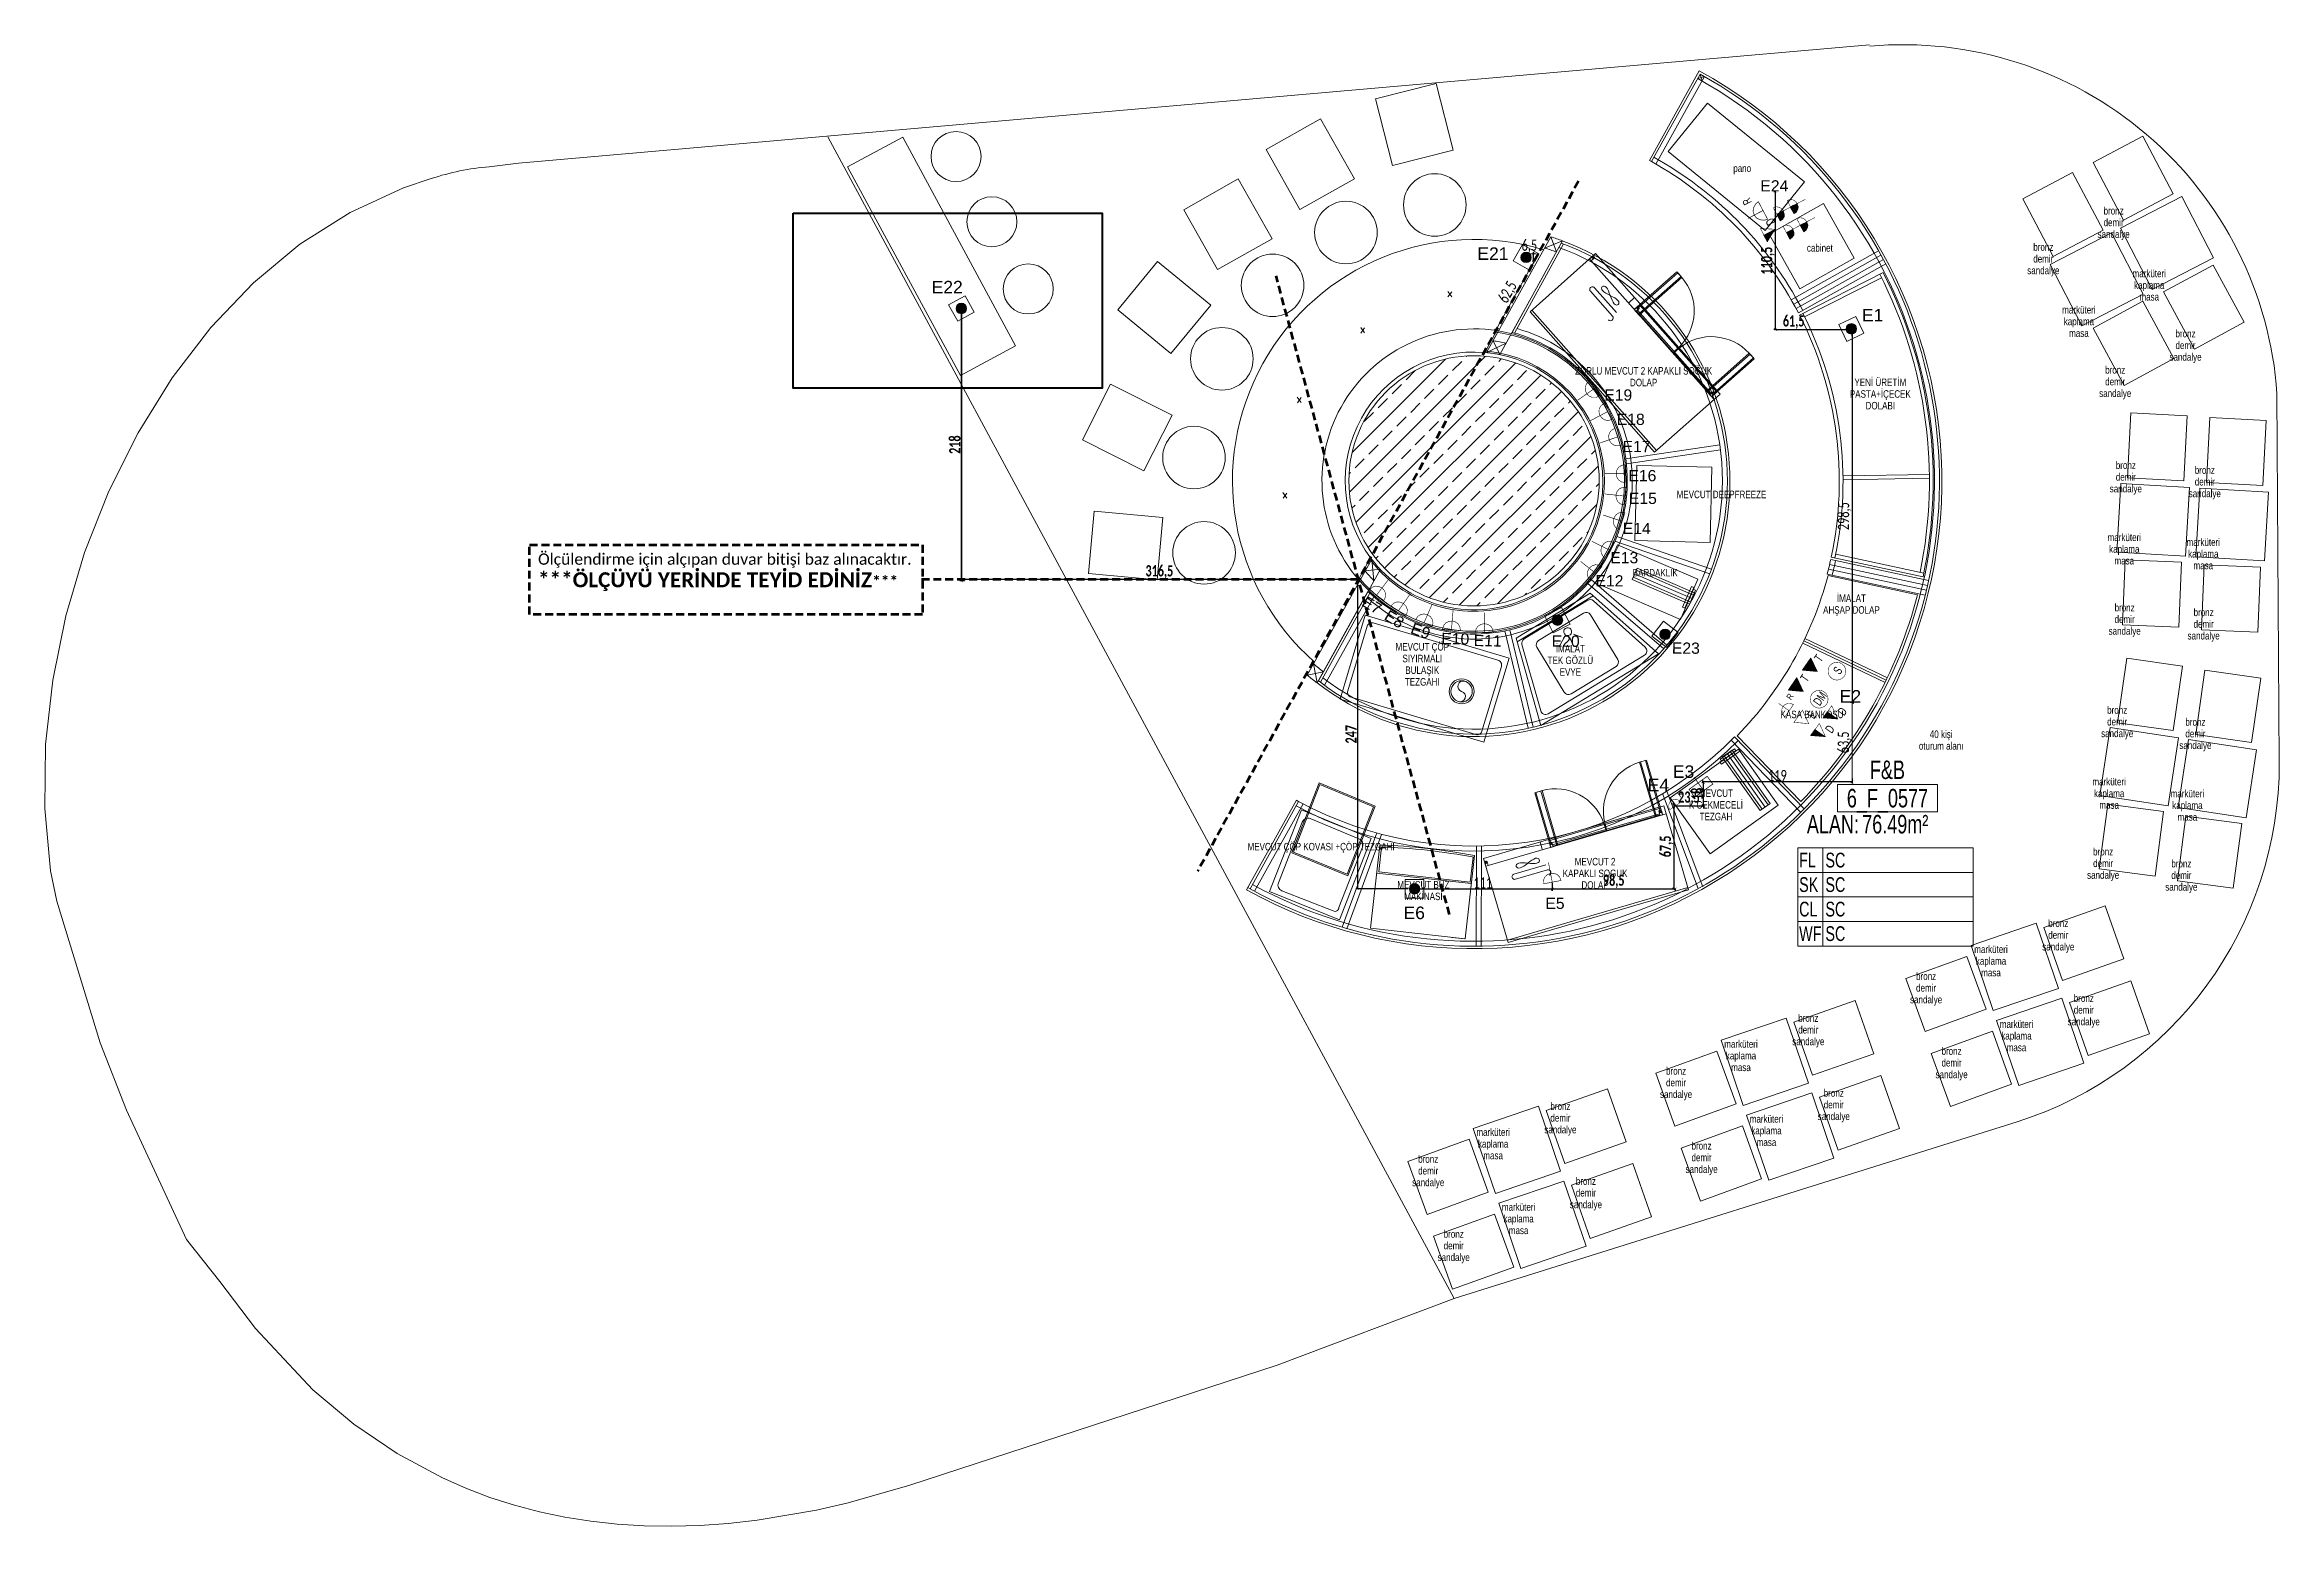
# Model space of a CAD drawing. Header units: millimetres. Extents: x 210628 to 232146, y -111309 to -91563.
# Drawn here: x 228897 to 230683, y -103367 to -102183 of the extents above; entities that cross this region are included whole.
import ezdxf
from ezdxf.enums import TextEntityAlignment as Align

# ---------------------------------------------------------------- set-up
doc = ezdxf.new("R2010")
doc.units = ezdxf.units.MM
doc.header["$PDMODE"] = 2
doc.linetypes.add('DASHED2', pattern=[9.525, 6.35, -3.175])
doc.linetypes.add('DOT2', pattern=[3.175, 0, -3.175])
doc.layers.get('0').update_dxf_attribs({"lineweight": 20})
for name, color, linetype, lineweight in [('elektrik', 10, 'Continuous', 9), ('elektrik yazı', 1, 'Continuous', 25), ('KP', 167, 'Continuous', 30), ('T_elektrik', 10, 'Continuous', 9), ('t_izdüşüm', 7, 'DOT2', 18), ('t_mutfak ekipmanları', 167, 'Continuous', 25), ('t_olcu', 252, 'Continuous', 20), ('t_tarama', 253, 'Continuous', 5), ('t_yazı', 23, 'Continuous', 25), ('ölçü', 251, 'Continuous', 5)]:
    doc.layers.add(name, color=color, linetype=linetype, lineweight=lineweight)
doc.layers.add('Kıtc-014 Elk Tes İşaretler', color=1, linetype='Continuous')
doc.styles.add('ARIALT', font='arial.ttf', dxfattribs={"height": 10})
doc.styles.add('text2', font='calibri.ttf', dxfattribs={"width": 0.8})
doc.styles.add('UBN', font='GOTHIC.TTF', dxfattribs={"width": 0.8})
doc.styles.add('XR_FA_ARC_F0_GA_ANNO_Room-Tag$0$FA-TXT_ROOM-TAG', font='ARIALN.TTF', dxfattribs={"width": 0.85})
doc.styles.add('yazı', font='arial.ttf')
doc.styles.add('Ölçü50', font='calibri.ttf', dxfattribs={"width": 0.7})
doc.dimstyles.new('olcu10', dxfattribs={"dimtxt": 9, "dimasz": 2, "dimexe": 1.25, "dimexo": 0.625, "dimgap": 0.5, "dimtad": 1, "dimdec": 1, "dimrnd": 0.5, "dimzin": 9, "dimtxsty": 'Ölçü50', "dimblk": 'ARCHTICK', "dimcen": 2, "dimclrd": 256, "dimclre": 256, "dimclrt": 6, "dimazin": 2, "dimtfac": 1, "dimtdec": 1, "dimtix": 1, "dimtmove": 0, "dimatfit": 3, "dimldrblk": 'ARCHTICK', "dimfxl": 1, "dimlwd": -1, "dimarcsym": 0})

msp = doc.modelspace()

# ---------------------------------------------------------------- texts
at = {"insert": (230340.72, -102622.13), "char_height": 6, "width": 49.2733, "attachment_point": 2, "line_spacing_factor": 0.933337, "style": 'UBN'}
msp.add_mtext('İMALAT\\PAHŞAP DOLAP', dxfattribs=at)
at = {"layer": 't_tarama', "char_height": 6, "width": 49.2733, "attachment_point": 2, "line_spacing_factor": 0.933337, "style": 'UBN'}
for s, insert in [('pano', (230253.43, -102278.38, -0.01)), ('cabinet', (230315.46, -102342.02, -0.01)), ('YENİ ÜRETİM PASTA+İÇECEK DOLABI', (230363.81, -102449.49, 0)), ('BARDAKLIK', (230183.95, -102601.74)), ('MEVCUT ÇÖP SIYIRMALI BULAŞIK TEZGAHI', (229997.78, -102660.96, 0)), ('İMALAT\\PTEK GÖZLÜ EVYE', (230116.14, -102662.41, 0)), ('KASA BANKOSU', (230309.21, -102715.01, 0)), ('40 kişi\\Poturum alanı', (230412.44, -102730.83))]:
    msp.add_mtext(s, dxfattribs=dict(at, insert=insert))
at = {"layer": 't_tarama', "char_height": 6, "attachment_point": 2, "line_spacing_factor": 0.933337, "style": 'UBN'}
for s, width, insert in [('bronz \\Pdemir\\Psandalye', 49.2733, (230550.24, -102312.35, 0)), ('bronz \\Pdemir\\Psandalye', 49.2733, (230494.06, -102341.39, 0)), ('marküteri\\Pkaplama \\Pmasa', 49.2733, (230578.7, -102362.47, 0)), ('marküteri\\Pkaplama \\Pmasa', 49.2733, (230522.52, -102391.5, 0)), ('bronz \\Pdemir\\Psandalye', 49.2733, (230607.7, -102410.56, 0)), ('ZORLU MEVCUT 2 KAPAKLI SOĞUK DOLAP', 118.8239, (230174.67, -102440.33, 0)), ('bronz \\Pdemir\\Psandalye', 49.2733, (230551.52, -102439.59, 0)), ('bronz \\Pdemir\\Psandalye', 49.2733, (230559.99, -102515.82, 0)), ('bronz \\Pdemir\\Psandalye', 49.2733, (230623.11, -102519.66, 0)), ('MEVCUT DEEPFREEZE', 118.8239, (230236.87, -102539.13, 0)), ('marküteri\\Pkaplama \\Pmasa', 49.2733, (230558.77, -102573.44, 0)), ('marküteri\\Pkaplama \\Pmasa', 49.2733, (230621.89, -102577.27, 0)), ('bronz \\Pdemir\\Psandalye', 49.2733, (230559.05, -102629.6, 0)), ('bronz \\Pdemir\\Psandalye', 49.2733, (230622.18, -102633.43, 0)), ('bronz \\Pdemir\\Psandalye', 49.2733, (230553.09, -102711.51, 0)), ('bronz \\Pdemir\\Psandalye', 49.2733, (230615.61, -102721.04, 0)), ('MEVCUT\\PK CEKMECELİ TEZGAH', 49.2733, (230232.46, -102777.99)), ('marküteri\\Pkaplama \\Pmasa', 49.2733, (230546.66, -102768.78, 0)), ('marküteri\\Pkaplama \\Pmasa', 49.2733, (230609.18, -102778.31, 0)), ('MEVCUT ÇÖP KOVASI +ÇÖP TEZGAHI', 110.9396, (229916.89, -102820.72, 0)), ('MEVCUT 2 \\PKAPAKLI SOGUK\\PDOLAP', 110.9396, (230135.87, -102832.72)), ('bronz \\Pdemir\\Psandalye', 49.2733, (230541.87, -102824.73, 0)), ('bronz \\Pdemir\\Psandalye', 49.2733, (230604.38, -102834.26, 0)), ('MEVCUT BUZ\\PMAKİNASİ', 110.9396, (229998.68, -102851.14)), ('bronz \\Pdemir\\Psandalye', 49.2733, (230506.03, -102882.03, 0)), ('marküteri\\Pkaplama \\Pmasa', 49.2733, (230452.25, -102902.74, 0)), ('bronz \\Pdemir\\Psandalye', 49.2733, (230400.39, -102924.28, 0)), ('bronz \\Pdemir\\Psandalye', 49.2733, (230526.4, -102941.9, 0)), ('bronz \\Pdemir\\Psandalye', 49.2733, (230306.24, -102957.78, 0)), ('marküteri\\Pkaplama \\Pmasa', 49.2733, (230472.62, -102962.61, 0)), ('marküteri\\Pkaplama \\Pmasa', 49.2733, (230252.46, -102978.48, 0)), ('bronz \\Pdemir\\Psandalye', 49.2733, (230200.6, -103000.02, 0)), ('bronz \\Pdemir\\Psandalye', 49.2733, (230420.75, -102984.15, 0)), ('bronz \\Pdemir\\Psandalye', 49.2733, (230326.61, -103017.64, 0)), ('bronz \\Pdemir\\Psandalye', 49.2733, (230108.16, -103028.24, 0)), ('marküteri\\Pkaplama \\Pmasa', 49.2733, (230054.38, -103048.94, 0)), ('marküteri\\Pkaplama \\Pmasa', 49.2733, (230054.38, -103048.94, 0)), ('marküteri\\Pkaplama \\Pmasa', 49.2733, (230272.83, -103038.35, 0)), ('bronz \\Pdemir\\Psandalye', 49.2733, (230002.52, -103070.48, 0)), ('bronz \\Pdemir\\Psandalye', 49.2733, (230220.97, -103059.89, 0)), ('bronz \\Pdemir\\Psandalye', 49.2733, (230128.53, -103088.11, 0)), ('marküteri\\Pkaplama \\Pmasa', 49.2733, (230074.75, -103108.81, 0)), ('bronz \\Pdemir\\Psandalye', 49.2733, (230022.89, -103130.35, 0))]:
    msp.add_mtext_dynamic_manual_height_columns(s, width=width, gutter_width=0.2, heights=[0], dxfattribs=dict(at, insert=insert))
at = {"layer": 't_yazı', "insert": (229291.17, -102589.35, 0), "char_height": 9, "width": 364.5552, "attachment_point": 1, "style": 'yazı'}
msp.add_mtext('\\pt4743;{\\fCalibri|b0|i0|c162|p34;Ölçülendirme için alçıpan duvar bitişi baz alınacaktır.\\P\\fCalibri|b1|i0|c162|p34;\\H1.3333x;\\C1;***ÖLÇÜYÜ YERİNDE TEYİD EDİNİZ\\H0.75x;***\\P }', dxfattribs=at)

# ---------------------------------------------------------------- blocks, each defined once
blk = doc.blocks.new('XR_FA_ARC_F0_GA_ANNO_Room-Tag$0$FA-ROOM-TAG')
for points in [[(-400, 109), (400, 109), (400, -109), (-400, -109)], [(-716, -398), (-516, -398), (-516, -594), (-716, -594)], [(-516, -398), (684, -398), (684, -594), (-516, -594)], [(-716, -594), (-516, -594), (-516, -790), (-716, -790)], [(-516, -594), (684, -594), (684, -790), (-516, -790)], [(-716, -790), (-516, -790), (-516, -986), (-716, -986)], [(-516, -790), (684, -790), (684, -986), (-516, -986)], [(-716, -986), (-516, -986), (-516, -1182), (-716, -1182)], [(-516, -986), (684, -986), (684, -1182), (-516, -1182)]]:
    blk.add_lwpolyline(points, close=True)
at = {"style": 'XR_FA_ARC_F0_GA_ANNO_Room-Tag$0$FA-TXT_ROOM-TAG', "width": 0.85}
for s, height, p in [('ALAN:', 148, (-644, -282)), ('FL', 118, (-706, -554)), ('SK', 118, (-706, -750)), ('CL', 118, (-706, -946)), ('WF', 118, (-706, -1142))]:
    blk.add_text(s, height=height, dxfattribs=at).set_placement(p)
blk.add_attdef('ROOM_NAME', text='', height=148, dxfattribs=at).set_placement((0, 301), align=Align.TOP_CENTER)
blk.add_attdef('ROOM_NO', text='', height=148, dxfattribs=at).set_placement((0, 0), align=Align.MIDDLE_CENTER)
for tag, p, height in [('ROOM_AREA', (-202, -282), 148), ('FL_TYPE', (-496, -554), 118), ('SK_TYPE', (-496, -750), 118), ('CL_TYPE', (-496, -946), 118), ('WF_TYPE', (-496, -1142), 118)]:
    blk.add_attdef(tag, p, '', height=height, dxfattribs=at)
at = {"style": 'XR_FA_ARC_F0_GA_ANNO_Room-Tag$0$FA-TXT_ROOM-TAG', "width": 0.85, "flags": 1}
for tag, p in [('ROOM_NAME_TR', (-716, -1332)), ('ROOM_PHASE', (-716, -1482)), ('SUB_ZONE', (-716, -1632)), ('SCOPE', (-716, -1782))]:
    blk.add_attdef(tag, p, '', height=118, dxfattribs=at)
blk = doc.blocks.new('çöp kova1')
at = {"extrusion": (1.52846e-08, -6.3311e-09, 1)}
blk.add_lwpolyline([(0, 0), (-0.9, -60.2), (69.1, -60.2), (70, 0)], close=True, dxfattribs=at)
blk.add_lwpolyline([(4, -9), (4, -53, 0.563333), (8.1, -56.2), (60.1, -56.2, 0.414214), (65.1, -51.2), (66, -9, 0.414214), (61, -4), (9, -4, 0.414214)], format="xyb", close=True, dxfattribs=at)
at = {"extrusion": (1.52846e-08, -6.3311e-09, 1), "elevation": 0}
for points in [[(35.2, -5.3), (95.2, -5.3), (94.3, -53.6), (34.3, -53.6)], [(36.2, -6.3), (94.2, -6.3), (93.3, -52.6), (35.3, -52.6)]]:
    blk.add_lwpolyline(points, close=True, dxfattribs=at)
blk = doc.blocks.new('buzmak')
at = {"extrusion": (1.52846e-08, -6.3311e-09, 1)}
for p, q in [((-65.7, 74.5, 0), (-45.5, 74.5, 0)), ((-45.5, 0.9, 0), (-45.5, 74.5, 0)), ((-44.4, 75.9, 0), (-44.4, 0, 0)), ((-65.6, 0.9, 0), (-45.5, 0.9, 0)), ((0, 10.6, 0), (0, 0.3, 0))]:
    blk.add_line(p, q, dxfattribs=at)
at = {"extrusion": (1.74201e-08, -5.04902e-09, 1)}
blk.add_lwpolyline([(-67, 0), (0, 0), (0, 76), (-67, 76)], dxfattribs=at)
at = {"extrusion": (-1.52846e-08, 6.3311e-09, -1)}
for major_axis, start_param, end_param in [((-501.2, 6.3, 0), -0.08854, 0.063224), ((-499.8, 2.8, 0), -0.081777, 0.070206)]:
    blk.add_ellipse((432.8, 38, 0), major_axis=major_axis, ratio=1, start_param=start_param, end_param=end_param, dxfattribs=at)
blk = doc.blocks.new('evye')
for p, q in [((28.1, -2.7), (8.4, -72.7)), ((29.1, -9.5), (14.5, -62.6)), ((27.2, -5.7), (98.1, -5.7)), ((28.1, -2.7), (97.2, -2.7)), ((33, -6.6), (92.5, -6.6)), ((38.3, -59.6), (38.3, -17.6)), ((42.3, -13.6), (84.3, -13.6)), ((88.3, -59.6), (88.3, -17.6)), ((96.3, -9.4), (112.2, -62.5)), ((97.2, -2.7), (118.5, -72.7)), ((108.4, -67.7), (18.3, -67.7)), ((42.3, -63.6), (84.3, -63.6)), ((118.5, -72.7), (8.4, -72.7))]:
    blk.add_line(p, q)
at = {"extrusion": (-3.1669e-08, -1.40285e-08, 1)}
for p, q in [((61.4, -22, 0), (54.6, -26, 0)), ((64.8, -24.5, 0), (63.6, -32.3, 0)), ((68.7, -23.7, 0), (73.6, -29.8, 0))]:
    blk.add_line(p, q, dxfattribs=at)
for centre, start, end in [((33, -10.6), 90, 163.3134), ((42.3, -17.6), 90, 180), ((84.3, -17.6), 0, 90), ((92.5, -10.6), 17.8662, 90), ((18.3, -63.7), 163.3134, 270), ((42.3, -59.6), 180, 270), ((84.3, -59.6), 270, 0), ((108.4, -63.7), 270, 17.8662)]:
    blk.add_arc(centre, 4, start, end)
blk.add_ellipse((65.8, -19.7, 0), major_axis=(-0.26, 3.18, 0), ratio=1, start_param=1.640450345151218, end_param=7.923635652330804, dxfattribs=at)
blk = doc.blocks.new('bulaşık tezgah')
at = {"ltscale": 50, "extrusion": (1.52846e-08, -6.3311e-09, 1)}
blk.add_lwpolyline([(-70, 0), (-70, -120), (0, -120), (0, 0)], close=True, dxfattribs=at)
blk.add_lwpolyline([(-66, -8), (-66, -112, 0.414214), (-62, -116), (-8, -116, 0.414214), (-4, -112), (-4, -8, 0.414214), (-8, -4), (-62, -4, 0.414214)], format="xyb", close=True, dxfattribs=at)
for radius in [10, 8.5]:
    blk.add_circle((-36.2, -91.3, 0), radius, dxfattribs=at)
for centre, start, end in [((-32, -91.3, 0), 0, 180), ((-40.5, -91.3, 0), 180, 0)]:
    blk.add_arc(centre, 4.25, start, end, dxfattribs=at)
blk = doc.blocks.new('bardaklıkemaar')
at = {"ltscale": 50, "extrusion": (-5.24232e-09, 1.90091e-08, 1)}
for p, q in [((0, 0, 0), (-34.3, -6.9)), ((0, 0), (13.8, -68.6, 0)), ((-34.3, -6.9), (-20.5, -75.5, 0)), ((-20.5, -75.5, 0), (13.8, -68.6, 0))]:
    blk.add_line(p, q, dxfattribs=at)
at = {"ltscale": 50}
for p, q in [((-7.5, -74.8, 0), (-17.4, -25.8, 0)), ((-4.5, -74.2, 0), (-14.4, -25.2, 0)), ((-1.6, -73.6, 0), (-11.5, -24.6, 0))]:
    blk.add_line(p, q, dxfattribs=at)
at = {"ltscale": 50, "extrusion": (-5.24232e-09, 1.90091e-08, 1), "elevation": 0}
for points in [[(-9.4, -75.2), (0.3, -73.2), (-9.6, -24.2), (-19.3, -26.2)], [(-13.5, -73.7), (4.3, -70.1), (3.9, -68.1), (-13.9, -71.7)], [(-11.5, -75.4), (2.3, -72.6), (1.9, -70.6), (-11.9, -73.4)]]:
    blk.add_lwpolyline(points, close=True, dxfattribs=at)
at = {"extrusion": (-5.24232e-09, 1.90091e-08, 1), "elevation": 0, "flags": 128}
for points in [[(4.2, -70.1), (-13.5, -73.7), (-13.8, -71.7), (-13.5, -73.7), (4.2, -70.1), (3.9, -68.1)], [(3.9, -68.1), (-13.8, -71.7), (3.9, -68.1)]]:
    blk.add_lwpolyline(points, close=True, dxfattribs=at)
blk = doc.blocks.new('kahveçekmece-flat-1')
for p, q in [((-2.3, 53.6), (50, 53.6)), ((2, 41.9), (2, 60)), ((-2.3, 50.6), (50, 50.5)), ((-2.3, 47.6), (50, 47.6))]:
    blk.add_line(p, q)
at = {"extrusion": (-1.39832e-08, -1.12909e-08, 1), "elevation": 0}
for points in [[(-2.3, 45.6), (-2.3, 55.5), (50, 55.5), (50, 45.6)], [(-2, 43.6), (-2, 57.6), (0, 57.6), (0, 43.6)]]:
    blk.add_lwpolyline(points, close=True, dxfattribs=at)
at = {"extrusion": (-1.52846e-08, 6.3311e-09, 1), "elevation": 0}
blk.add_lwpolyline([(55.1, -6.9), (55, 60), (0, 60), (0.1, -6.9)], close=True, dxfattribs=at)
at = {"extrusion": (-1.52846e-08, 6.3311e-09, 1), "elevation": 0, "flags": 128}
blk.add_lwpolyline([(0, 60), (0, 41.9), (2, 41.9), (0, 41.9), (0, 60), (2, 60)], close=True, dxfattribs=at)
blk = doc.blocks.new('A$C53525628')
at = {"layer": 'T_elektrik'}
h = blk.add_hatch(color=256, dxfattribs=at)
edge = h.paths.add_edge_path()
edge.add_arc((7.5, 7.5), 4.17, 0, 360)
blk.add_lwpolyline([(0, 0), (15, 0), (15, 15), (0, 15)], close=True, dxfattribs=at)
blk.add_circle((7.5, 7.5), 4.17, dxfattribs=at)
blk = doc.blocks.new('DATA')
at = {"layer": 'T_elektrik', "lineweight": 18}
blk.add_hatch(color=256, dxfattribs=at).paths.add_polyline_path([(6419.1, -8016.9), (6425.1, -8016.9), (6425.1, -8027)])
at = {"layer": 'T_elektrik', "lineweight": 18, "const_width": 0.4}
for points in [[(6425.1, -8027), (6419.1, -8016.9), (6431, -8016.9), (6425.1, -8027), (6419.1, -8016.9)], [(6425.1, -8027), (6425.1, -8016.9), (6419.1, -8016.9)], [(6419.1, -8016.9), (6425.1, -8016.9), (6425.1, -8027)]]:
    blk.add_lwpolyline(points, dxfattribs=at)
at = {"layer": 'T_elektrik', "lineweight": 18}
blk.add_open_spline([(6419.1, -8016.9), (6419.1, -8016.9), (6425.1, -8016.9), (6425.1, -8016.9), (6425.1, -8016.9), (6419.1, -8016.9), (6419.1, -8016.9)], degree=3, knots=[0, 0, 0, 0, 1, 1, 1, 2, 2, 2, 2], dxfattribs=at)
at = {"layer": 'T_elektrik', "lineweight": 18, "insert": (6429.7, -8022.9), "char_height": 7, "width": 4.353, "attachment_point": 1, "style": 'Ölçü50'}
blk.add_mtext('{\\fArial|b0|i0|c162|p34;D}', dxfattribs=at)
blk = doc.blocks.new('POS CİHAZI')
at = {"layer": 'T_elektrik', "lineweight": 18, "const_width": 0.4}
blk.add_lwpolyline([(6424.2, -7977.1), (6418.3, -7966.9), (6430.2, -7966.9), (6424.2, -7977.1)], dxfattribs=at)
at = {"layer": 'T_elektrik', "lineweight": 18, "insert": (6429.2, -7971.7), "char_height": 7, "width": 4.353, "attachment_point": 1, "style": 'Ölçü50'}
blk.add_mtext('{\\fArial|b0|i0|c162|p34;E}', dxfattribs=at)
blk = doc.blocks.new('TELEFON')
at = {"layer": 'T_elektrik'}
blk.add_hatch(color=256, dxfattribs=at).paths.add_polyline_path([(6416.4, -7928.2), (6428.3, -7928.2), (6422.3, -7938.6)])
at = {"layer": 'T_elektrik', "lineweight": 0}
blk.add_lwpolyline([(6416.4, -7928.2), (6428.3, -7928.2), (6422.3, -7938.6)], dxfattribs=at)
at = {"layer": 'T_elektrik', "lineweight": 18}
blk.add_lwpolyline([(6422.3, -7938.6), (6416.4, -7928.2), (6428.3, -7928.2), (6422.3, -7938.6)], dxfattribs=at)
at = {"layer": 'T_elektrik', "lineweight": 18, "insert": (6429.6, -7929.9), "char_height": 7, "width": 4.353, "attachment_point": 1, "style": 'Ölçü50'}
blk.add_mtext('{\\fArial|b0|i0|c162|p34;T}', dxfattribs=at)
blk = doc.blocks.new('UPS PRİZİ')
at = {"layer": 'T_elektrik', "lineweight": 18, "const_width": 0.4}
for points in [[(6432.1, -7917.8), (6431.6, -7915.7), (6430.4, -7913.8), (6428.5, -7912.3), (6426.1, -7911.9), (6423.8, -7912.3), (6421.9, -7913.8), (6420.6, -7915.7), (6420.2, -7917.8), (6432.1, -7917.8)], [(6426.1, -7907.7), (6426.1, -7917.8)]]:
    blk.add_lwpolyline(points, dxfattribs=at)
at = {"layer": 'T_elektrik', "lineweight": 18, "insert": (6433.6, -7909.3), "char_height": 5, "width": 4.353, "attachment_point": 1, "style": 'Ölçü50'}
blk.add_mtext('{\\fArial|b0|i0|c162|p34;R}', dxfattribs=at)
blk = doc.blocks.new('A$C72AA319E')
at = {"layer": 'T_elektrik', "lineweight": 18, "const_width": 0.4}
blk.add_lwpolyline([(14.4, 7.4), (14.2, 9.5), (13.1, 11.6), (11.6, 13.1), (9.5, 14.2), (7.4, 14.6), (5.1, 14.2), (3.2, 13.1), (1.5, 11.6), (0.6, 9.5), (0.2, 7.4), (0.6, 5.3), (1.5, 3.2), (3.2, 1.7), (5.1, 0.6), (7.4, 0.2), (9.5, 0.6), (11.6, 1.7), (13.1, 3.2), (14.2, 5.3), (14.4, 7.4)], dxfattribs=at)
at = {"layer": 'T_elektrik', "lineweight": 18, "insert": (2.8, 10.7), "char_height": 7, "width": 4.353, "attachment_point": 1, "style": 'Ölçü50'}
blk.add_mtext('{\\fArial|b0|i0|c162|p34;DM}', dxfattribs=at)
blk = doc.blocks.new('MÜZİK SİSTEMİ')
at = {"layer": 'T_elektrik', "lineweight": 18, "const_width": 0.4}
blk.add_lwpolyline([(6438.2, -8084.2), (6438, -8082.1), (6436.9, -8080), (6435.4, -8078.5), (6433.3, -8077.4), (6431.2, -8077), (6428.9, -8077.4), (6427, -8078.5), (6425.3, -8080), (6424.4, -8082.1), (6424, -8084.2), (6424.4, -8086.3), (6425.3, -8088.4), (6427, -8089.9), (6428.9, -8091), (6431.2, -8091.4), (6433.3, -8091), (6435.4, -8089.9), (6436.9, -8088.4), (6438, -8086.3), (6438.2, -8084.2)], dxfattribs=at)
at = {"layer": 'T_elektrik', "lineweight": 18, "insert": (6429.7, -8080.9), "char_height": 7, "width": 4.353, "attachment_point": 1, "style": 'Ölçü50'}
blk.add_mtext('{\\fArial|b0|i0|c162|p34;S}', dxfattribs=at)
blk = doc.blocks.new('TOPRAKLI PRİZ')
at = {"layer": 'T_elektrik', "lineweight": 18, "const_width": 0.4}
for points in [[(6426.1, -7900.5), (6426.1, -7891.6)], [(6420.2, -7900.5), (6432.1, -7900.5), (6432.1, -7895.4), (6420.2, -7895.4), (6420.2, -7900.5)]]:
    blk.add_lwpolyline(points, dxfattribs=at)
blk = doc.blocks.new('TEKLİ PRİZ')
at = {"layer": 'T_elektrik', "lineweight": 18, "const_width": 0.4}
for points in [[(6432.1, -7886.1), (6431.6, -7883.7), (6430.4, -7881.8), (6428.5, -7880.6), (6426.1, -7880.1), (6423.8, -7880.6), (6421.9, -7881.8), (6420.6, -7883.7), (6420.2, -7886.1), (6432.1, -7886.1)], [(6426.1, -7872.7), (6426.1, -7886.1)]]:
    blk.add_lwpolyline(points, dxfattribs=at)
blk = doc.blocks.new('İKİLİ PRİZ')
at = {"layer": 'T_elektrik'}
for points in [[(6426.1, -7865.5), (6426.1, -7866), (6428.5, -7866)], [(6426.1, -7866), (6426.1, -7867.2), (6430.4, -7867.2)], [(6426.1, -7866), (6428.5, -7866), (6430.4, -7867.2)], [(6426.1, -7867.2), (6426.1, -7869.1), (6431.6, -7869.1)], [(6426.1, -7867.2), (6430.4, -7867.2), (6431.6, -7869.1)], [(6426.1, -7869.1), (6426.1, -7871.5), (6432.1, -7871.5)], [(6426.1, -7869.1), (6431.6, -7869.1), (6432.1, -7871.5)]]:
    blk.add_hatch(color=256, dxfattribs=at).paths.add_polyline_path(points)
at = {"layer": 'T_elektrik', "lineweight": 18, "const_width": 0.4}
for points in [[(6432.1, -7871.5), (6431.6, -7869.1), (6430.4, -7867.2), (6428.5, -7866), (6426.1, -7865.5), (6423.8, -7866), (6421.9, -7867.2), (6420.6, -7869.1), (6420.2, -7871.5)], [(6420.2, -7871.5), (6432.1, -7871.5)], [(6426.1, -7858.3), (6426.1, -7871.5)]]:
    blk.add_lwpolyline(points, dxfattribs=at)
at = {"layer": 'T_elektrik', "lineweight": 0}
for points in [[(6426.1, -7865.5), (6426.1, -7866), (6428.5, -7866)], [(6426.1, -7866), (6426.1, -7867.2), (6430.4, -7867.2)], [(6426.1, -7866), (6428.5, -7866), (6430.4, -7867.2)], [(6426.1, -7867.2), (6426.1, -7869.1), (6431.6, -7869.1)], [(6426.1, -7867.2), (6430.4, -7867.2), (6431.6, -7869.1)], [(6426.1, -7869.1), (6426.1, -7871.5), (6432.1, -7871.5)], [(6426.1, -7869.1), (6431.6, -7869.1), (6432.1, -7871.5)]]:
    blk.add_lwpolyline(points, dxfattribs=at)
blk.add_open_spline([(6426.1, -7871.5), (6426.1, -7871.5), (6432.1, -7871.5), (6432.1, -7871.5), (6432.1, -7871.5), (6426.1, -7871.5), (6426.1, -7871.5)], degree=3, knots=[0, 0, 0, 0, 1, 1, 1, 2, 2, 2, 2], dxfattribs=at)
blk = doc.blocks.new('_ArchTick')
at = {"color": 0, "linetype": 'ByBlock', "const_width": 0.15}
blk.add_lwpolyline([(-0.5, -0.5), (0.5, 0.5)], dxfattribs=at)
blk = doc.blocks.new('*D193')
at = {"lineweight": -2, "transparency": 16777216}
for p, q in [((221756.1, -110124.7), (221760.5, -110124.7)), ((221799.7, -110371.9), (221758, -110371.9))]:
    blk.add_line(p, q, dxfattribs=at)
at = {"transparency": 16777216}
blk.add_line((221759.2, -110124.7), (221759.2, -110371.9), dxfattribs=at)
at = {"layer": 'DEFPOINTS', "color": 0, "transparency": 16777216}
for p in [(221755.5, -110124.7), (221759.2, -110371.9), (221800.3, -110371.9)]:
    blk.add_point(p, dxfattribs=at)
at = {"transparency": 16777216, "xscale": 2, "yscale": 2, "zscale": 2}
for p, rotation in [((221759.2, -110124.7), 90), ((221759.2, -110371.9), 270)]:
    blk.add_blockref('_ArchTick', p, dxfattribs=dict(at, rotation=rotation))
at = {"color": 6, "transparency": 16777216, "insert": (221754.1, -110248.3), "char_height": 9, "attachment_point": 5, "rotation": 90, "style": 'Ölçü50'}
blk.add_mtext('{\\fCalibri|b1|i0|c162|p34;247}', dxfattribs=at)
blk = doc.blocks.new('*D207')
at = {"lineweight": -2, "transparency": 16777216}
for p, q in [((222093.4, -109814.6), (222091.9, -109814.6)), ((222094.1, -109924.8), (222091.9, -109924.8))]:
    blk.add_line(p, q, dxfattribs=at)
at = {"transparency": 16777216}
blk.add_line((222093.2, -109924.8), (222093.2, -109814.6), dxfattribs=at)
at = {"layer": 'DEFPOINTS', "color": 0, "transparency": 16777216}
for p in [(222093.2, -109814.6), (222094, -109814.6), (222094.7, -109924.8)]:
    blk.add_point(p, dxfattribs=at)
at = {"transparency": 16777216, "xscale": 2, "yscale": 2, "zscale": 2}
for p, rotation in [((222093.2, -109814.6), 90), ((222093.2, -109924.8), 270)]:
    blk.add_blockref('_ArchTick', p, dxfattribs=dict(at, rotation=rotation))
at = {"color": 6, "transparency": 16777216, "insert": (222087.1, -109869.7), "char_height": 9, "attachment_point": 5, "rotation": 90, "style": 'Ölçü50'}
blk.add_mtext('{\\fCalibri|b1|i0|c162|p34;110,5}', dxfattribs=at)
blk = doc.blocks.new('*D208')
at = {"lineweight": -2, "transparency": 16777216}
for p, q in [((222093.2, -109924.2), (222093.2, -109923.6)), ((222154.5, -109930), (222154.5, -109923.6))]:
    blk.add_line(p, q, dxfattribs=at)
at = {"transparency": 16777216}
blk.add_line((222093.2, -109924.8), (222154.5, -109924.8), dxfattribs=at)
at = {"layer": 'DEFPOINTS', "color": 0, "transparency": 16777216}
for p in [(222093.2, -109924.8), (222154.5, -109924.8), (222154.5, -109930.7, 0)]:
    blk.add_point(p, dxfattribs=at)
at = {"transparency": 16777216, "xscale": 2, "yscale": 2, "zscale": 2, "rotation": 180}
blk.add_blockref('_ArchTick', (222093.2, -109924.8), dxfattribs=at)
at = {"transparency": 16777216, "xscale": 2, "yscale": 2, "zscale": 2}
blk.add_blockref('_ArchTick', (222154.5, -109924.8), dxfattribs=at)
at = {"color": 6, "transparency": 16777216, "insert": (222107.8, -109918.8), "char_height": 9, "attachment_point": 5, "style": 'Ölçü50'}
blk.add_mtext('{\\fCalibri|b1|i0|c162|p34;61,5}', dxfattribs=at)
blk = doc.blocks.new('*D209')
at = {"lineweight": -2, "transparency": 16777216}
for p, q in [((221914.9, -110367.2), (221914.9, -110373.3)), ((222013.2, -110372.3), (222013.2, -110373.3))]:
    blk.add_line(p, q, dxfattribs=at)
at = {"transparency": 16777216}
blk.add_line((221914.9, -110372), (222013.2, -110372), dxfattribs=at)
at = {"layer": 'DEFPOINTS', "color": 0, "transparency": 16777216}
for p in [(221914.9, -110366.5, -227.7), (222013.2, -110371.7), (222013.2, -110372)]:
    blk.add_point(p, dxfattribs=at)
at = {"transparency": 16777216, "xscale": 2, "yscale": 2, "zscale": 2, "rotation": 180}
blk.add_blockref('_ArchTick', (221914.9, -110372), dxfattribs=at)
at = {"transparency": 16777216, "xscale": 2, "yscale": 2, "zscale": 2}
blk.add_blockref('_ArchTick', (222013.2, -110372), dxfattribs=at)
at = {"color": 6, "transparency": 16777216, "insert": (221964, -110365.9), "char_height": 9, "attachment_point": 5, "style": 'Ölçü50'}
blk.add_mtext('{\\fCalibri|b1|i0|c162|p34;98,5}', dxfattribs=at)
blk = doc.blocks.new('*D210')
at = {"lineweight": -2, "transparency": 16777216}
for p, q in [((222011.7, -110304.3), (222011, -110304.3)), ((222012.6, -110371.7), (222011, -110371.7))]:
    blk.add_line(p, q, dxfattribs=at)
at = {"transparency": 16777216}
blk.add_line((222012.3, -110371.7), (222012.3, -110304.3), dxfattribs=at)
at = {"layer": 'DEFPOINTS', "color": 0, "transparency": 16777216}
for p in [(222012.3, -110304.3), (222012.3, -110304.3), (222013.2, -110371.7)]:
    blk.add_point(p, dxfattribs=at)
at = {"transparency": 16777216, "xscale": 2, "yscale": 2, "zscale": 2}
for p, rotation in [((222012.3, -110304.3), 90), ((222012.3, -110371.7), 270)]:
    blk.add_blockref('_ArchTick', p, dxfattribs=dict(at, rotation=rotation))
at = {"color": 6, "transparency": 16777216, "insert": (222006.2, -110338), "char_height": 9, "attachment_point": 5, "rotation": 90, "style": 'Ölçü50'}
blk.add_mtext('{\\fCalibri|b1|i0|c162|p34;67,5}', dxfattribs=at)
blk = doc.blocks.new('*D211')
at = {"lineweight": -2, "transparency": 16777216}
for p, q in [((222012.4, -110305.1), (222012.4, -110306.8)), ((222035.9, -110305.1), (222035.9, -110306.8))]:
    blk.add_line(p, q, dxfattribs=at)
at = {"transparency": 16777216}
blk.add_line((222012.4, -110305.5), (222035.9, -110305.5), dxfattribs=at)
at = {"layer": 'DEFPOINTS', "color": 0, "transparency": 16777216}
for p in [(222012.4, -110304.5), (222035.9, -110304.5), (222035.9, -110305.5)]:
    blk.add_point(p, dxfattribs=at)
at = {"transparency": 16777216, "xscale": 2, "yscale": 2, "zscale": 2, "rotation": 180}
blk.add_blockref('_ArchTick', (222012.4, -110305.5), dxfattribs=at)
at = {"transparency": 16777216, "xscale": 2, "yscale": 2, "zscale": 2}
blk.add_blockref('_ArchTick', (222035.9, -110305.5), dxfattribs=at)
at = {"color": 6, "transparency": 16777216, "insert": (222024.1, -110299.5), "char_height": 9, "attachment_point": 5, "style": 'Ölçü50'}
blk.add_mtext('{\\fCalibri|b1|i0|c162|p34;23,5}', dxfattribs=at)
blk = doc.blocks.new('*D212')
at = {"lineweight": -2, "transparency": 16777216}
for p, q in [((222035.2, -110286.9), (222034.5, -110286.9)), ((222035.2, -110305.1), (222034.5, -110305.1))]:
    blk.add_line(p, q, dxfattribs=at)
at = {"transparency": 16777216}
blk.add_line((222035.8, -110305.1), (222035.8, -110286.9), dxfattribs=at)
at = {"layer": 'DEFPOINTS', "color": 0, "transparency": 16777216}
for p in [(222035.8, -110286.9), (222035.9, -110286.9), (222035.9, -110305.1)]:
    blk.add_point(p, dxfattribs=at)
at = {"transparency": 16777216, "xscale": 2, "yscale": 2, "zscale": 2}
for p, rotation in [((222035.8, -110286.9), 90), ((222035.8, -110305.1), 270)]:
    blk.add_blockref('_ArchTick', p, dxfattribs=dict(at, rotation=rotation))
at = {"color": 6, "transparency": 16777216, "insert": (222030.7, -110296), "char_height": 9, "attachment_point": 5, "rotation": 90, "style": 'Ölçü50'}
blk.add_mtext('{\\fCalibri|b1|i0|c162|p34;18}', dxfattribs=at)
blk = doc.blocks.new('*D213')
at = {"lineweight": -2, "transparency": 16777216}
for p, q in [((221442.7, -109908.6), (221442.7, -110126)), ((221759.2, -110124.1), (221759.2, -110123.5))]:
    blk.add_line(p, q, dxfattribs=at)
at = {"transparency": 16777216}
blk.add_line((221759.2, -110124.7), (221442.7, -110124.7), dxfattribs=at)
at = {"layer": 'DEFPOINTS', "color": 0, "transparency": 16777216}
for p in [(221442.7, -109907.9), (221442.7, -110124.7), (221759.2, -110124.7)]:
    blk.add_point(p, dxfattribs=at)
at = {"transparency": 16777216, "xscale": 2, "yscale": 2, "zscale": 2, "rotation": 180}
blk.add_blockref('_ArchTick', (221442.7, -110124.7), dxfattribs=at)
at = {"transparency": 16777216, "xscale": 2, "yscale": 2, "zscale": 2}
blk.add_blockref('_ArchTick', (221759.2, -110124.7), dxfattribs=at)
at = {"color": 6, "transparency": 16777216, "insert": (221600.9, -110118.6), "char_height": 9, "attachment_point": 5, "style": 'Ölçü50'}
blk.add_mtext('{\\fCalibri|b1|i0|c162|p34;316,5}', dxfattribs=at)
blk = doc.blocks.new('*D214')
at = {"lineweight": -2, "transparency": 16777216}
for p, q in [((221446.1, -109907.9), (221441.4, -109907.9)), ((221445.1, -110125.7), (221441.4, -110125.7))]:
    blk.add_line(p, q, dxfattribs=at)
at = {"transparency": 16777216}
blk.add_line((221442.7, -110125.7), (221442.7, -109907.9), dxfattribs=at)
at = {"layer": 'DEFPOINTS', "color": 0, "transparency": 16777216}
for p in [(221442.7, -109907.9), (221446.7, -109907.9), (221445.7, -110125.7)]:
    blk.add_point(p, dxfattribs=at)
at = {"transparency": 16777216, "xscale": 2, "yscale": 2, "zscale": 2}
for p, rotation in [((221442.7, -109907.9), 90), ((221442.7, -110125.7), 270)]:
    blk.add_blockref('_ArchTick', p, dxfattribs=dict(at, rotation=rotation))
at = {"color": 6, "transparency": 16777216, "insert": (221437.5, -110016.8), "char_height": 9, "attachment_point": 5, "rotation": 90, "style": 'Ölçü50'}
blk.add_mtext('{\\fCalibri|b1|i0|c162|p34;218}', dxfattribs=at)
blk = doc.blocks.new('*D186')
at = {"lineweight": -2, "transparency": 16777216}
for p, q in [((222154.5, -109924.8), (222155.8, -109924.8)), ((222154.5, -110223.2), (222155.8, -110223.2))]:
    blk.add_line(p, q, dxfattribs=at)
at = {"transparency": 16777216}
blk.add_line((222154.5, -109924.8), (222154.5, -110223.2), dxfattribs=at)
at = {"layer": 'DEFPOINTS', "color": 0, "transparency": 16777216}
for p in [(222153.9, -109924.8, 0), (222153.9, -110223.2, 0), (222154.5, -110223.2)]:
    blk.add_point(p, dxfattribs=at)
at = {"transparency": 16777216, "xscale": 2, "yscale": 2, "zscale": 2}
for p, rotation in [((222154.5, -109924.8), 90), ((222154.5, -110223.2), 270)]:
    blk.add_blockref('_ArchTick', p, dxfattribs=dict(at, rotation=rotation))
at = {"color": 6, "transparency": 16777216, "insert": (222148.5, -110074), "char_height": 9, "attachment_point": 5, "rotation": 90, "style": 'Ölçü50'}
blk.add_mtext('298,5', dxfattribs=at)
blk = doc.blocks.new('*D187')
at = {"layer": 'DEFPOINTS', "color": 0, "transparency": 16777216}
for p in [(222154.5, -110223), (222154.4, -110286.7), (222154.5, -110286.7)]:
    blk.add_point(p, dxfattribs=at)
at = {"layer": 'ölçü', "lineweight": -2, "transparency": 16777216}
for p, q in [((222153.9, -110223), (222153.2, -110223)), ((222153.9, -110286.7), (222153.2, -110286.7))]:
    blk.add_line(p, q, dxfattribs=at)
at = {"layer": 'ölçü', "transparency": 16777216}
blk.add_line((222154.4, -110223), (222154.4, -110286.7), dxfattribs=at)
at = {"layer": 'ölçü', "transparency": 16777216, "xscale": 2, "yscale": 2, "zscale": 2}
for p, rotation in [((222154.4, -110223), 90), ((222154.4, -110286.7), 270)]:
    blk.add_blockref('_ArchTick', p, dxfattribs=dict(at, rotation=rotation))
at = {"layer": 'ölçü', "color": 6, "transparency": 16777216, "insert": (222148.4, -110254.8), "char_height": 9, "attachment_point": 5, "rotation": 90, "style": 'Ölçü50'}
blk.add_mtext('63,5', dxfattribs=at)
blk = doc.blocks.new('*D188')
at = {"lineweight": -2, "transparency": 16777216}
for p, q in [((222035.2, -110286.3), (222035.2, -110285.3)), ((222154.4, -110283.8), (222154.4, -110287.8))]:
    blk.add_line(p, q, dxfattribs=at)
at = {"transparency": 16777216}
blk.add_line((222154.4, -110286.5), (222035.2, -110286.5), dxfattribs=at)
at = {"layer": 'DEFPOINTS', "color": 0, "transparency": 16777216}
for p in [(222154.4, -110283.2), (222035.2, -110286.5), (222035.2, -110286.9, 0)]:
    blk.add_point(p, dxfattribs=at)
at = {"transparency": 16777216, "xscale": 2, "yscale": 2, "zscale": 2, "rotation": 180}
blk.add_blockref('_ArchTick', (222035.2, -110286.5), dxfattribs=at)
at = {"transparency": 16777216, "xscale": 2, "yscale": 2, "zscale": 2}
blk.add_blockref('_ArchTick', (222154.4, -110286.5), dxfattribs=at)
at = {"color": 6, "transparency": 16777216, "insert": (222094.8, -110281.4), "char_height": 9, "attachment_point": 5, "style": 'Ölçü50'}
blk.add_mtext('119', dxfattribs=at)
blk = doc.blocks.new('*D189')
at = {"lineweight": -2, "transparency": 16777216}
for p, q in [((221803.8, -110372.2), (221803.8, -110370.9)), ((221914.9, -110372.6), (221914.9, -110373.4))]:
    blk.add_line(p, q, dxfattribs=at)
at = {"transparency": 16777216}
blk.add_line((221914.9, -110372.2), (221803.8, -110372.2), dxfattribs=at)
at = {"layer": 'DEFPOINTS', "color": 0, "transparency": 16777216}
for p in [(221803.8, -110372.2), (221803.8, -110372.8, 0), (221914.9, -110372, 0)]:
    blk.add_point(p, dxfattribs=at)
at = {"transparency": 16777216, "xscale": 2, "yscale": 2, "zscale": 2, "rotation": 180}
blk.add_blockref('_ArchTick', (221803.8, -110372.2), dxfattribs=at)
at = {"transparency": 16777216, "xscale": 2, "yscale": 2, "zscale": 2}
blk.add_blockref('_ArchTick', (221914.9, -110372.2), dxfattribs=at)
at = {"color": 6, "transparency": 16777216, "insert": (221859.4, -110367.2), "char_height": 9, "attachment_point": 5, "style": 'Ölçü50'}
blk.add_mtext('111', dxfattribs=at)
blk = doc.blocks.new('*D191')
at = {"layer": 'DEFPOINTS', "color": 0, "transparency": 16777216}
for p in [(221900.2, -109870.6), (221900.5, -109870.8, 0), (221869.9, -109925.5, 0)]:
    blk.add_point(p, dxfattribs=at)
at = {"layer": 'ölçü', "transparency": 16777216}
blk.add_line((221869.7, -109925.4), (221900.2, -109870.6), dxfattribs=at)
at = {"layer": 'ölçü', "lineweight": -2, "transparency": 16777216}
for p, q in [((221899.9, -109870.5), (221899.1, -109870)), ((221869.4, -109925.2), (221868.6, -109924.8))]:
    blk.add_line(p, q, dxfattribs=at)
at = {"layer": 'ölçü', "transparency": 16777216, "xscale": 2, "yscale": 2, "zscale": 2}
for p, rotation in [((221900.2, -109870.6), 60.83422694449416), ((221869.7, -109925.4), 240.8342269444942)]:
    blk.add_blockref('_ArchTick', p, dxfattribs=dict(at, rotation=rotation))
at = {"layer": 'ölçü', "color": 6, "transparency": 16777216, "insert": (221879.7, -109895.1), "char_height": 9, "attachment_point": 5, "rotation": 60.8342, "style": 'Ölçü50'}
blk.add_mtext('62,5', dxfattribs=at)
blk = doc.blocks.new('*D192')
at = {"layer": 'DEFPOINTS', "color": 0, "transparency": 16777216}
for p in [(221893.3, -109864.3), (221893.3, -109870.5), (221899.9, -109870.5)]:
    blk.add_point(p, dxfattribs=at)
at = {"layer": 'ölçü', "transparency": 16777216}
for p, q in [((221893.3, -109864.3), (221891.3, -109864.3)), ((221899.9, -109864.3), (221893.3, -109864.3)), ((221899.9, -109864.3), (221901.9, -109864.3))]:
    blk.add_line(p, q, dxfattribs=at)
at = {"layer": 'ölçü', "lineweight": -2, "transparency": 16777216}
for p, q in [((221893.3, -109869.9), (221893.3, -109863)), ((221899.9, -109869.9), (221899.9, -109863))]:
    blk.add_line(p, q, dxfattribs=at)
at = {"layer": 'ölçü', "transparency": 16777216, "xscale": 2, "yscale": 2, "zscale": 2}
blk.add_blockref('_ArchTick', (221893.3, -109864.3), dxfattribs=at)
at = {"layer": 'ölçü', "transparency": 16777216, "xscale": 2, "yscale": 2, "zscale": 2, "rotation": 180}
blk.add_blockref('_ArchTick', (221899.9, -109864.3), dxfattribs=at)
at = {"layer": 'ölçü', "color": 6, "transparency": 16777216, "insert": (221896.6, -109858.2), "char_height": 9, "attachment_point": 5, "style": 'Ölçü50'}
blk.add_mtext('6,5', dxfattribs=at)
blk = doc.blocks.new('FAKS')
at = {"layer": 'T_elektrik'}
blk.add_hatch(color=256, dxfattribs=at).paths.add_polyline_path([(6416.4, -7946.2), (6428.3, -7946.2), (6422.3, -7956.5)])
at = {"layer": 'T_elektrik', "lineweight": 0}
blk.add_lwpolyline([(6416.4, -7946.2), (6428.3, -7946.2), (6422.3, -7956.5)], dxfattribs=at)
at = {"layer": 'T_elektrik', "lineweight": 18}
blk.add_lwpolyline([(6422.3, -7956.5), (6416.4, -7946.2), (6428.3, -7946.2), (6422.3, -7956.5)], dxfattribs=at)
at = {"layer": 'T_elektrik', "lineweight": 18, "insert": (6429.6, -7946.5), "char_height": 7, "width": 4.353, "attachment_point": 1, "style": 'Ölçü50'}
blk.add_mtext('{\\fArial|b0|i0|c162|p34;F}', dxfattribs=at)
blk = doc.blocks.new('ADSL')
at = {"layer": 'T_elektrik', "lineweight": 18}
blk.add_hatch(color=256, dxfattribs=at).paths.add_polyline_path([(6421.9, -7993.4), (6427.8, -7993.4), (6424.9, -7998.5)])
at = {"layer": 'T_elektrik', "lineweight": 18, "const_width": 0.4}
for points in [[(6424.9, -7998.5), (6418.9, -7988.1), (6430.8, -7988.1), (6424.9, -7998.5), (6421.9, -7993.4)], [(6424.9, -7998.5), (6427.8, -7993.4), (6421.9, -7993.4)], [(6421.9, -7993.4), (6427.8, -7993.4), (6424.9, -7998.5)]]:
    blk.add_lwpolyline(points, dxfattribs=at)
at = {"layer": 'T_elektrik', "lineweight": 18}
blk.add_open_spline([(6421.9, -7993.4), (6421.9, -7993.4), (6427.8, -7993.4), (6427.8, -7993.4), (6427.8, -7993.4), (6421.9, -7993.4), (6421.9, -7993.4)], degree=3, knots=[0, 0, 0, 0, 1, 1, 1, 2, 2, 2, 2], dxfattribs=at)
blk = doc.blocks.new('VİDEO KABLO')
at = {"layer": 'T_elektrik', "lineweight": 18, "const_width": 0.4}
for points in [[(6420.6, -8044.8), (6410.3, -8044.8)], [(6442.4, -8044.8), (6431.9, -8044.8)]]:
    blk.add_lwpolyline(points, dxfattribs=at)
at = {"layer": 'T_elektrik', "lineweight": 18, "insert": (6421, -8040.2), "char_height": 7, "width": 4.353, "attachment_point": 1, "style": 'Ölçü50'}
blk.add_mtext('{\\fArial|b0|i0|c162|p34;VC}', dxfattribs=at)
blk = doc.blocks.new('ANAHTAR')
at = {"layer": 'T_elektrik', "lineweight": 18, "const_width": 0.4}
for points in [[(6427.8, -8070), (6427.4, -8068.7), (6426.3, -8068.3), (6425.1, -8068.7), (6424.7, -8070), (6425.1, -8071.1), (6426.3, -8071.7), (6427.4, -8071.1), (6427.8, -8070)], [(6427.4, -8068.7), (6435.2, -8061.1)], [(6432.7, -8058.8), (6435.2, -8061.1)]]:
    blk.add_lwpolyline(points, dxfattribs=at)
blk = doc.blocks.new('ELEKTRİK')
at = {"color": 1, "elevation": 0}
blk.add_lwpolyline([(219950.47, -109026.36, -0.5205671), (220010.47, -109026.36, -0.5205671), (220070.47, -109026.36, -0.5205671), (220130.47, -109026.36, -0.5205671), (220190.47, -109026.36, -0.5205671), (220250.47, -109026.36, -0.5205671), (220310.47, -109026.36, -0.5205671), (220370.47, -109026.36, -0.5205671), (220430.47, -109026.36, -0.5205671), (220490.47, -109026.36, -0.5205671), (220550.47, -109026.36, -0.5205671), (220610.47, -109026.36, -0.5205671), (220670.47, -109026.36, -0.5205671), (220730.47, -109026.36, -0.5205671), (220790.47, -109026.36, -0.5205671), (220850.47, -109026.36, -0.5205671), (220910.47, -109026.36, -0.5205671), (220970.47, -109026.36, -0.5205671), (221030.47, -109026.36, -0.5205671), (221090.47, -109026.36, -0.5205671), (221150.47, -109026.36, -0.5205671), (221210.47, -109026.36, -0.5205671), (221270.47, -109026.36, -0.5205671), (221312.76, -109044.08, -0.5205671), (221312.76, -109104.08, -0.5205671), (221312.76, -109164.08, -0.5205671), (221312.76, -109224.08, -0.5205671), (221312.76, -109284.08, -0.5205671), (221312.76, -109344.08, -0.5205671), (221312.76, -109404.08, -0.5205671), (221312.76, -109464.08, -0.5205671), (221283.7, -109495.02, -0.5205671), (221223.7, -109495.02, -0.5205671), (221163.7, -109495.02, -0.5205671), (221103.7, -109495.02, -0.5205671), (221043.7, -109495.02, -0.5205671), (220983.7, -109495.02, -0.5205671), (220923.7, -109495.02, -0.5205671), (220863.7, -109495.02, -0.5205671), (220803.7, -109495.02, -0.5205671), (220743.7, -109495.02, -0.5205671), (220683.7, -109495.02, -0.5205671), (220623.7, -109495.02, -0.5205671), (220563.7, -109495.02, -0.5205671), (220503.7, -109495.02, -0.5205671), (220443.7, -109495.02, -0.5205671), (220383.7, -109495.02, -0.5205671), (220323.7, -109495.02, -0.5205671), (220263.7, -109495.02, -0.5205671), (220203.7, -109495.02, -0.5205671), (220143.7, -109495.02, -0.5205671), (220083.7, -109495.02, -0.5205671), (220023.7, -109495.02, -0.5205671), (219963.7, -109495.02, -0.5205671), (219950.47, -109448.24, -0.5205671), (219950.47, -109388.24, -0.5205671), (219950.47, -109328.24, -0.5205671), (219950.47, -109268.24, -0.5205671), (219950.47, -109208.24, -0.5205671), (219950.47, -109148.24, -0.5205671), (219950.47, -109088.24, -0.5205671)], format="xyb", close=True, dxfattribs=at)
at = {"layer": 't_yazı', "color": 1}
blk.add_lwpolyline([(220466.86, -111441.19), (220700.33, -111441.19), (220700.33, -110981.2), (220466.86, -110981.2), (220466.86, -111441.19)], dxfattribs=at)
at = {"layer": 't_yazı', "color": 1, "elevation": 0}
blk.add_lwpolyline([(218155.24, -111054.13), (219229.27, -111054.13), (219229.27, -111775.88), (218155.24, -111775.88)], close=True, dxfattribs=at)
at = {"layer": 'elektrik', "xscale": 1.331000000000001, "yscale": 1.331000000000001, "zscale": 1.331000000000001, "rotation": 117.7986174147793}
blk.add_blockref('UPS PRİZİ', (216749.8, -122310.49), dxfattribs=at)
at = {"layer": 'elektrik'}
for name, p, rotation in [('İKİLİ PRİZ', (226060.44, -100477.2), 297.7986174147792), ('İKİLİ PRİZ', (226071.52, -100471.36), 297.7986174147792), ('DATA', (217988.76, -119271.68, 0.09), 117.7986174147793), ('İKİLİ PRİZ', (226068.14, -100491.81), 297.7986174147792), ('İKİLİ PRİZ', (226079.2, -100485.94), 297.7986174147792), ('TELEFON', (211939.79, -110902.26, 0), 54.98057755430721), ('MÜZİK SİSTEMİ', (211831.19, -110825.58, -0.09), 54.98057755430721), ('TELEFON', (211928.62, -110918.21, 0), 54.98057755430721), ('A$C72AA319E', (222130.01, -110230.58, 0), 54.98057755430721), ('UPS PRİZİ', (211932.18, -110948.59, 0), 54.98057755430721), ('DATA', (211882.23, -110891.75, 0), 54.98057755430721), ('DATA', (211872.33, -110905.87, 0), 54.98057755430721)]:
    blk.add_blockref(name, p, dxfattribs=dict(at, rotation=rotation))
at = {"layer": 'elektrik', "extrusion": (-5.44828e-08, -6.3802e-08, 1), "xscale": 1.200000000000011, "yscale": 1.200000000000011, "zscale": 1.200000000000011, "rotation": 125.0198446495273}
blk.add_blockref('TEKLİ PRİZ', (218623.56, -121717.87, -0.01), dxfattribs=at)
at = {"layer": 'elektrik', "extrusion": (-6.21839e-08, -5.63226e-08, 1), "xscale": 1.200000000000008, "yscale": 1.200000000000008, "zscale": 1.200000000000008, "rotation": 117.6835059676935}
blk.add_blockref('TEKLİ PRİZ', (217161.92, -121215.4, -0.01), dxfattribs=at)
at = {"layer": 'elektrik', "extrusion": (-6.97623e-08, -4.66079e-08, 1), "xscale": 1.200000000000006, "yscale": 1.200000000000006, "zscale": 1.200000000000006, "rotation": 109.2618071913381}
blk.add_blockref('TEKLİ PRİZ', (215577.37, -120412.04, -0.01), dxfattribs=at)
at = {"layer": 'elektrik', "extrusion": (-8.12119e-08, -2.10643e-08, 1), "xscale": 1.200000000000006, "yscale": 1.200000000000006, "zscale": 1.200000000000006, "rotation": 90.05572244593135}
blk.add_blockref('TEKLİ PRİZ', (212517.26, -117760.52, -0.02), dxfattribs=at)
at = {"layer": 'elektrik', "extrusion": (-8.29983e-08, -1.22617e-08, 1), "xscale": 1.200000000000005, "yscale": 1.200000000000005, "zscale": 1.200000000000005, "rotation": 83.91883892596942}
blk.add_blockref('TEKLİ PRİZ', (211745.91, -116723.35, -0.01), dxfattribs=at)
at = {"layer": 'elektrik', "extrusion": (-8.36997e-08, 5.78293e-09, 1), "xscale": 1.200000000000005, "yscale": 1.200000000000005, "zscale": 1.200000000000005, "rotation": 71.56269356810448}
blk.add_blockref('TEKLİ PRİZ', (210554.36, -114400.69, -0.02), dxfattribs=at)
at = {"layer": 'elektrik', "extrusion": (-8.19387e-08, 1.80314e-08, 1), "xscale": 1.200000000000005, "yscale": 1.200000000000005, "zscale": 1.200000000000005, "rotation": 63.10439274160812}
blk.add_blockref('TEKLİ PRİZ', (210032.85, -112697.63, -0.02), dxfattribs=at)
at = {"layer": 'elektrik', "extrusion": (-7.67445e-08, 3.3902e-08, 1), "xscale": 1.200000000000005, "yscale": 1.200000000000005, "zscale": 1.200000000000005, "rotation": 51.68153352319567}
blk.add_blockref('TEKLİ PRİZ', (209744.09, -110302.61, 455.37), dxfattribs=at)
at = {"layer": 'elektrik', "extrusion": (3.23586e-08, 7.7408e-08, 1), "xscale": 1.200000000000003, "yscale": 1.200000000000003, "zscale": 1.200000000000003, "rotation": 322.8288334245478}
blk.add_blockref('TEKLİ PRİZ', (221347.6, -97937.21, 0), dxfattribs=at)
at = {"layer": 'elektrik', "extrusion": (2.94318e-08, 7.85674e-08, 1), "xscale": 1.200000000000003, "yscale": 1.200000000000003, "zscale": 1.200000000000003, "rotation": 324.9788375637898}
blk.add_blockref('TEKLİ PRİZ', (220907.51, -97974.46, -455.39), dxfattribs=at)
at = {"layer": 'elektrik', "extrusion": (1.34628e-08, 8.2812e-08, 1), "xscale": 1.200000000000003, "yscale": 1.200000000000003, "zscale": 1.200000000000003, "rotation": 336.2812153041615}
blk.add_blockref('TEKLİ PRİZ', (218558.97, -98393.5, -455.4), dxfattribs=at)
at = {"layer": 'elektrik', "extrusion": (-1.41956e-08, 8.26895e-08, 1), "xscale": 1.200000000000003, "yscale": 1.200000000000003, "zscale": 1.200000000000003, "rotation": 355.2562936344703}
blk.add_blockref('TEKLİ PRİZ', (214931.98, -100096.35, -455.4), dxfattribs=at)
at = {"layer": 'elektrik', "extrusion": (-2.07409e-08, 8.12951e-08, 1), "xscale": 1.200000000000003, "yscale": 1.200000000000003, "zscale": 1.200000000000003, "rotation": 359.8276426757708}
blk.add_blockref('TEKLİ PRİZ', (214177.74, -100680.64, -455.4), dxfattribs=at)
at = {"layer": 'elektrik', "extrusion": (-3.58838e-08, 7.58382e-08, 1), "xscale": 1.199999999999998, "yscale": 1.199999999999998, "zscale": 1.199999999999998, "rotation": 10.83683703458291}
blk.add_blockref('TEKLİ PRİZ', (212561.81, -102521.85, -227.71), dxfattribs=at)
at = {"layer": 'elektrik yazı', "xscale": 0.9099999999999998, "yscale": 0.9099999999999998, "zscale": 0.9099999999999998, "rotation": 34.74266642856834}
blk.add_blockref('UPS PRİZİ', (213101.8, -107717.56), dxfattribs=at)
at = {"layer": 'Kıtc-014 Elk Tes İşaretler'}
for name, p, xscale, yscale, zscale, rotation in [('A$C53525628', (221904.18, -109864.25), -1.000359529408342, 1.000359529408342, 1.000359529408342, 60.55932187698372), ('A$C53525628', (221452.86, -109910.88), -1.000359529408342, 1.000359529408342, 1.000359529408342, 28.87477056281568), ('A$C53525628', (222163.87, -109927.77, 0), -1.000359529408342, 1.000359529408342, 1.000359529408342, 25.49884512824066), ('A$C53525628', (221915.71, -110167.19), -1.000359529408342, 1.000359529408342, 1.000359529408342, 296.8209230258124), ('A$C53525628', (222006.38, -110178.96), -1.000359529408342, 1.000359529408342, 1.000359529408342, 322.4078920386054), ('TOPRAKLI PRİZ', (207281.8, -106334.77), 1.5, 1.5, 1.5, 35.85656338014551), ('A$C53525628', (221812.36, -110379.36), -1.000359529408342, 1.000359529408342, 1.000359529408342, 0.1196322272810676)]:
    blk.add_blockref(name, p, dxfattribs=dict(at, xscale=xscale, yscale=yscale, zscale=zscale, rotation=rotation))
at = {"layer": 'T_elektrik', "rotation": 54.98057755430721}
blk.add_blockref('POS CİHAZI', (211900.28, -110923.28, 0), dxfattribs=at)
at = {"layer": 'T_elektrik', "xscale": 1.000359529411064, "yscale": 1.000359529411064, "zscale": 1.000359529411064}
blk.add_blockref('A$C53525628', (220487.37, -111004.66, 0), dxfattribs=at)
at = {"layer": 't_mutfak ekipmanları'}
for name, p in [('İKİLİ PRİZ', (214063.79, -103159.61, 0)), ('TEKLİ PRİZ', (214063.79, -103168.97, 0)), ('TOPRAKLI PRİZ', (214063.79, -103175.2, 0)), ('UPS PRİZİ', (214063.79, -103180.66, 0)), ('TELEFON', (214063.79, -103187.44, 0)), ('FAKS', (214063.79, -103195.33, 0)), ('POS CİHAZI', (214063.79, -103202.95, 0)), ('ADSL', (214063.79, -103207.11, 0)), ('DATA', (214063.79, -103207.11, 0)), ('VİDEO KABLO', (214063.79, -103214.73, 0)), ('ANAHTAR', (214063.79, -103217.16, 0)), ('MÜZİK SİSTEMİ', (214063.79, -103221.06, 0))]:
    blk.add_blockref(name, p, dxfattribs=at)
at = {"layer": 't_olcu'}
blk.add_blockref('A$C72AA319E', (220489.9, -111338.34, 0), dxfattribs=at)
at = {"color": 1, "attachment_point": 1, "style": 'Ölçü50'}
for s, width, insert, char_height in [('*** RADİUSA DENK GELEN PRİZLER\\PRAİDUS AÇISINA GÖRE YERİNDE YAPILACAKTIR', 1479.317, (220160.68, -109184.09, 0), 50), ('ELEKTRİK PRİZ ÖZELLİKLERİ:\\P\\P\\pi-90,l90,t90;{\\fSymbol|b0|i0|c2|p18;·^I}İÇ MEKAN SEDİR ALANINDA KULLANILAN BÜTÜN PRİZLER VİKO KARE MAT SİYAH ÜRÜN KULLANILACAKTIR.\\P{\\fSymbol|b0|i0|c2|p18;·^I}YERDE PLANLANAN PRİZLER LEGRAND KAPAKLI \\P\\pi0,l0,tz;            OLACAKTIR  -BETON ALTI-', 918.7522, (219512.63, -110993.65, 0), 30)]:
    blk.add_mtext_dynamic_manual_height_columns(s, width=width, gutter_width=12.5, heights=[0], dxfattribs=dict(at, insert=insert, char_height=char_height))
at = {"layer": 'elektrik yazı', "color": 1, "style": 'ARIALT'}
for s, p in [('E24', (222081.14, -109814.42, -0.09)), ('E5', (221909.35, -110387.97, 0))]:
    blk.add_text(s, height=9, dxfattribs=at).set_placement(p)
for s, rotation, p in [('E19', 359.76986, (221956.38, -109981.53, -455.39)), ('E18', 359.76986, (221966.38, -110001, -455.39)), ('E17', 359.76986, (221971.02, -110022.75, -455.39)), ('E16', 359.76986, (221975.68, -110046, -455.39)), ('E15', 359.76986, (221976.06, -110064.18, -455.39)), ('E14', 359.76986, (221971.16, -110088.27, -455.39)), ('E13', 359.76986, (221961.21, -110111.58, -455.39)), ('E12', 359.76986, (221949.37, -110130.09, -455.39)), ('E7', 329.30785, (221761.81, -110145.07, -455.39)), ('E8', 329.30785, (221779.78, -110156.23, -455.39)), ('E9', 339.73649, (221800.91, -110167.27, -455.39)), ('E10', 358.71156, (221826.07, -110176.2, -455.39)), ('E11', 358.71156, (221851.99, -110177.78, -455.39)), ('E20', 359.76986, (221914.41, -110178.35, -910.78)), ('E23', 359.76986, (222010.44, -110183.94, -910.78))]:
    blk.add_text(s, height=9, rotation=rotation, dxfattribs=at).set_placement(p)
at = {"layer": 'elektrik yazı', "color": 7, "insert": (218157.16, -108992.94, 0), "char_height": 25, "width": 1287.6389, "attachment_point": 1, "style": 'yazı'}
blk.add_mtext('{\\fCalibri|b0|i0|c0|p34;\\C1;ELEKTRİK GÜÇLERİ TABLOSU}', dxfattribs=at)
at = {"layer": 'elektrik yazı', "color": 0, "char_height": 18, "width": 1287.6389, "attachment_point": 1, "style": 'yazı'}
for s, insert in [('{\\fCalibri|b0|i0|c238|p34;\\LE\\fCalibri|b0|i0|c162|p34;1\\fCalibri|b0|i0|c238|p34;)\\fCalibri|b0|i0|c162|p34; \\fCalibri|b0|i0|c238|p34;PASTA\\fCalibri|b0|i0|c162|p34; \\fCalibri|b0|i0|c238|p34;DOLABI\\l ; \\fCalibri|b0|i0|c0|p34;3x2,5 ANTİGRON KABLO\\fCalibri|b0|i0|c238|p34; \\fCalibri|b0|i0|c0|p34;1N 220V 1 KW \\fCalibri|b0|i0|c238|p34;AFF H:\\fCalibri|b0|i0|c0|p34;0\\fCalibri|b0|i0|c238|p34; CM \\fCalibri|b0|i0|c0|p34;1 adet \\fCalibri|b0|i0|c238|p34;2 M KABLO BIRAKINIZ.\\fCalibri|b0|i0|c0|p34; TOPRAKLI PRİZ KULLANINIZ\\fCalibri|b0|i0|c238|p34;.}', (218156.53, -109055.46, 0)), ("{\\fCalibri|b0|i0|c238|p34;\\LE\\fCalibri|b0|i0|c162|p34;2\\fCalibri|b0|i0|c238|p34;)\\fCalibri|b0|i0|c162|p34;KASA BANKOSU \\fCalibri|b0|i0|c0|p34;\\l; 6'lı\\fCalibri|b0|i0|c204|p34; GRUP PR\\fCalibri|b0|i0|c0|p34;İ\\fCalibri|b0|i0|c204|p34;Z \\fCalibri|b0|i0|c0|p34;2 ADET(1 tanesi data için diğeri şebeke için),2 ADET TELEFON,2 ADET DATA(kasadan baristaya ,\\P1 ADET YEDEK DATA HATTI kasadan bilgisayara, 1 ADET UPS,CAT 6,POS CİHAZI VE SES SİSTEMİ İÇİN UÇ\\fCalibri|b0|i0|c204|p34; \\fCalibri|b0|i0|c162|p34;,1 ADET ŞEBEKE HATTI \\fCalibri|b0|i0|c204|p34;2 M KABLO \\fCalibri|b0|i0|c0|p34;UCU BIRAKINIZ\\fCalibri|b0|i0|c162|p34;.\\fCalibri|b0|i0|c0|p34;MİCROS SİSTEM KURULACAKTIR.\\fCalibri|b0|i0|c204|p34; \\fCalibri|b0|i0|c0|p34;DIŞ MEKANDA SERVANT KULLANILACAK İSE HATLARI KASA İLE BAĞLANTI OLACAKTIR.\\fCalibri|b0|i0|c162|p34; \\fCalibri|b0|i0|c204|p34;AH\\fCalibri|b0|i0|c0|p34;Ş\\fCalibri|b0|i0|c204|p34;AP ÜN\\fCalibri|b0|i0|c0|p34;İ\\fCalibri|b0|i0|c204|p34;TEYE MONTE ED\\fCalibri|b0|i0|c0|p34;İ\\fCalibri|b0|i0|c204|p34;LECEKT\\fCalibri|b0|i0|c0|p34;İ\\fCalibri|b0|i0|c204|p34;R.\\fCalibri|b0|i0|c0|p34; 1 KW}", (218157.39, -109133.71, 0)), ('{\\fCalibri|b0|i0|c238|p34;\\LE\\fCalibri|b0|i0|c162|p34;3\\fCalibri|b0|i0|c238|p34;)\\fCalibri|b0|i0|c162|p34;ESPRESSO KAHVE ÖĞÜTÜCÜ \\fCalibri|b0|i0|c0|p34;\\l; 1N 220 V 50 HZ 0,9 KW AFF H:10 CM 2 M KABLO UCU BIRAKINIZ.2 ADET UÇ BIRAKILACAK.}', (218157.62, -109314.96, 0)), ('{\\fCalibri|b0|i0|c238|p34;\\LE\\fCalibri|b0|i0|c162|p34;4\\fCalibri|b0|i0|c238|p34;)\\fCalibri|b0|i0|c162|p34;ESPRESSO MAKİNASI\\fCalibri|b0|i0|c0|p34;\\l ; 3N 380 V 50 HZ 5 KW 36 AMP. AFF H:60 CM  PRİZİ TAKIM OLARAK TAKINIZ}', (218156.49, -109387.7, 0)), ('{\\fCalibri|b0|i0|c238|p34;\\LE\\fCalibri|b0|i0|c162|p34;5\\fCalibri|b0|i0|c238|p34;)\\fCalibri|b0|i0|c162|p34;TEZGAHALTI SOĞUK DOLAP\\fCalibri|b0|i0|c0|p34;\\l ; 1N 220 V 50 HZ 1 KW AFF H:45 CM TOPRAKLI PRİZ BIRAKINIZ.}', (218158.24, -109435.94, 0)), ('{\\fCalibri|b0|i0|c238|p34;\\LE\\fCalibri|b0|i0|c162|p34;6\\fCalibri|b0|i0|c238|p34;)\\fCalibri|b0|i0|c162|p34;BUZ MAKİNASI\\fCalibri|b0|i0|c0|p34;\\l;1N 220 V 50 HZ 1 KW H:50 CM \\fCalibri|b0|i0|c162|p34;TOPRAKLI PRİZ BIRAKINIZ. }', (218157.82, -109483.3, 0)), ('{\\fCalibri|b0|i0|c238|p34;\\LE\\fCalibri|b0|i0|c162|p34;7\\fCalibri|b0|i0|c238|p34;)\\fCalibri|b0|i0|c162|p34;ENDÜSTRİYEL BULAŞIK MAKİNAS\\fCalibri|b0|i0|c0|p34;\\lI; 3N 380 V 50 HZ 6 KW AFF 45 CM PRİZ KONULACAK.KONULACAK PRİZ BİLGİSİ MUTFAK FİRMASI TARAFINDAN BELİRTİLECEKTİR.}', (218154.23, -109535.98, 0)), ('{\\fCalibri|b0|i0|c238|p34;\\LE\\fCalibri|b0|i0|c162|p34;8\\fCalibri|b0|i0|c238|p34;)\\fCalibri|b0|i0|c162|p34;PRİZ\\fCalibri|b0|i0|c0|p34;\\l; 1N 220 V 50 HZ 0,30 KW AFF H:120 CM (YEDEK ÇEKTİRİLECEKTİR.2 ADET PRİZ)}', (218155.15, -109616.41, 0)), ('{\\fCalibri|b0|i0|c238|p34;\\LE\\fCalibri|b0|i0|c162|p34;9\\fCalibri|b0|i0|c238|p34;)\\fCalibri|b0|i0|c162|p34;BLENDER\\fCalibri|b0|i0|c0|p34;\\l; 1N 220 V 50 HZ 1 KW 7 AMP AFF H:120 CM(1 ADET PRİZ)}', (218152.71, -109658.77, -0.14)), ('{\\fCalibri|b0|i0|c238|p34;\\LE\\fCalibri|b0|i0|c162|p34;10\\fCalibri|b0|i0|c238|p34;)\\fCalibri|b0|i0|c162|p34;TÜRK KAHVE MAK.\\fCalibri|b0|i0|c0|p34;\\l; 1N 220 V 50 HZ 1 KW AFF H:120 CM (1 ADET PRİZ)}', (218150.01, -109703.55, 0)), ('{\\fCalibri|b0|i0|c238|p34;\\LE\\fCalibri|b0|i0|c162|p34;11\\fCalibri|b0|i0|c238|p34;)\\fCalibri|b0|i0|c162|p34;FİLTRE KAHVE MAKİNASI\\fCalibri|b0|i0|c0|p34;\\l; 1N 220 V 50/90 HZ 1,5 KW 12-13 AMP. AFF H:120 CM}', (218148.75, -109755.88, 0)), ('{\\fCalibri|b0|i0|c238|p34;\\LE\\fCalibri|b0|i0|c162|p34;12\\fCalibri|b0|i0|c238|p34;)\\fCalibri|b0|i0|c162|p34;DEEPFREZE\\fCalibri|b0|i0|c0|p34;\\l; 1N 220 V 50 HZ 1 KW AFF H:45 CM TOPRAKLI PRİZ BIRAKINIZ.}', (218148.15, -109803.74, 0)), ('{\\fCalibri|b0|i0|c238|p34;\\LE\\fCalibri|b0|i0|c162|p34;13\\fCalibri|b0|i0|c238|p34;)\\fCalibri|b0|i0|c162|p34;FİLTRE KAHVE ÖĞÜTÜCÜ\\fCalibri|b0|i0|c0|p34;\\l; 1N 220 V 50 HZ1,5 AFF H:120 CM (2 adet)}', (218148.74, -109856.16, 0)), ('{\\fCalibri|b0|i0|c238|p34;\\LE\\fCalibri|b0|i0|c162|p34;14\\fCalibri|b0|i0|c238|p34;)\\fCalibri|b0|i0|c162|p34;UNOX FIRIN\\fCalibri|b0|i0|c0|p34;\\l; 50/60 Hz 230 W 1N 3 KW H:120 CM}', (218148.97, -109901.45, 0)), ('{\\fCalibri|b0|i0|c238|p34;\\LE\\fCalibri|b0|i0|c162|p34;15\\fCalibri|b0|i0|c238|p34;)\\fCalibri|b0|i0|c162|p34;LİMONATA MAK\\fCalibri|b0|i0|c0|p34;\\l; 1N 220 V 50 HZ 1 KW AFF H:120 CM }', (218146.8, -109941.29, 0)), ('{\\fCalibri|b0|i0|c238|p34;\\LE\\fCalibri|b0|i0|c162|p34;16\\fCalibri|b0|i0|c238|p34;)\\fCalibri|b0|i0|c162|p34;TERAZİ\\fCalibri|b0|i0|c0|p34;\\l; 1N 220 V 50 HZ 1 KW AFF H:120 CM}', (218146.56, -109985.64, -0.14)), ('{\\fCalibri|b0|i0|c238|p34;\\LE\\fCalibri|b0|i0|c162|p34;17\\fCalibri|b0|i0|c238|p34;)\\fCalibri|b0|i0|c162|p34;MİKRODALGA\\fCalibri|b0|i0|c0|p34;\\l; 5x2,5 KABLO  1,5 KW AFF H:120 CM}', (218146.81, -110034.55, -0.14)), ('{\\fCalibri|b0|i0|c238|p34;\\LE\\fCalibri|b0|i0|c162|p34;18\\fCalibri|b0|i0|c238|p34;)\\fCalibri|b0|i0|c162|p34;TEZGAHALTI SOGUK DOLAP\\fCalibri|b0|i0|c0|p34;\\l; 1N 220 V 50 HZ 1 KW AFF H:45 CM TOPRAKLI PRİZ BIRAKINIZ.}', (218146.81, -110086.9, -0.14)), ('{\\fCalibri|b0|i0|c238|p34;E\\fCalibri|b0|i0|c162|p34;19\\fCalibri|b0|i0|c238|p34;)\\fCalibri|b0|i0|c162|p34;PRİZ\\fCalibri|b0|i0|c0|p34;; 1N 220 V 50 HZ 1 KW AFF H:45 CM }', (218145.89, -110137.68, 0)), ('{\\fCalibri|b0|i0|c238|p34;E\\fCalibri|b0|i0|c162|p34;20\\fCalibri|b0|i0|c238|p34;)\\fCalibri|b0|i0|c0|p34; ARITMA CİHAZI İÇİN ELEKTRİK UCU BIRAKILACAK 1 KW \\fCalibri|b0|i0|c162|p34;\\P-ARITMA LAVABO TEZGAHI ALTI ÇÖZÜLECEK***}', (218144.51, -110177.58, 0)), ('{\\fCalibri|b0|i0|c0|p34;E\\fCalibri|b0|i0|c162|p34;21\\fCalibri|b0|i0|c0|p34;)PRİZ;\\fCalibri|b0|i0|c162|p34; \\fCalibri|b0|i0|c0|p34;SEDİR ÖNÜNE 1N 220 V 50 HZ 1 KW AFF H:0 CM UÇ BIRAKILARAK SEDİR ÖNLERİNE GELECEK PRİZLERDEN SONRA BURAYA BAĞLANTI YAPILACAKTIR. }', (218144.4, -110248.03, 0)), ('{\\fCalibri|b0|i0|c238|p34;E\\fCalibri|b0|i0|c162|p34;22\\fCalibri|b0|i0|c238|p34;)\\fCalibri|b0|i0|c162|p34;TOPLANTI MASASI İÇİN PRİZ}; 1N 220 V 50 HZ 1 KW AFF H:0 CM 2M UÇ BIRAKILACAKTIR. ', (218145.57, -110318.14, -14049.9)), ('{\\fCalibri|b0|i0|c238|p34;\\LE\\fCalibri|b0|i0|c162|p34;23\\fCalibri|b0|i0|c238|p34;)\\fCalibri|b0|i0|c162|p34;TABELA İÇİN UÇ BIRAKILACAK.TABELA İÇİN BIRAKILAN ALINDAN UÇ ÇIKARTILACAKTIR. 1 KW\\P(TABELA YERİ NETLEŞTİRİLECEKTİR.)\\PDEMİRCİ İLE İRTİBAT SAĞLANACAK***}', (218144.3, -110360.03, 0)), ("{\\fCalibri|b0|i0|c238|p34;\\LE\\fCalibri|b0|i0|c162|p34;24\\fCalibri|b0|i0|c238|p34;)\\fCalibri|b0|i0|c162|p34;ROCK KABİN\\fCalibri|b0|i0|c0|p34;\\l ; 4\\fCalibri|b0|i0|c204|p34; \\fCalibri|b0|i0|c0|p34;'LÜ \\fCalibri|b0|i0|c204|p34;GRUP PR\\fCalibri|b0|i0|c0|p34;İ\\fCalibri|b0|i0|c204|p34;Z \\fCalibri|b0|i0|c0|p34;,1 ADET DATA,UPS HATTI \\PKASADAN KONTROL KUMANDASI OLACAK. KAMERA SİSTEMLERİ BU KISIMDA TOPLANACAKTIR.\\P(***NÖTR DOLAP ALTINDA KONUMLANDIRILACAKTIR.)}", (218141.81, -110471.51, 0))]:
    blk.add_mtext(s, dxfattribs=dict(at, insert=insert))
at = {"layer": 'T_elektrik', "lineweight": 18, "char_height": 7, "width": 4.3529, "attachment_point": 1, "style": 'Ölçü50'}
for s, insert in [('{\\fArial|b0|i0|c162|p34;(SK)}', (220490.56, -111350.13, 0)), ('{\\fArial|b0|i0|c162|p34;(AB)}', (220491.38, -111371.74, 0)), ('{\\fArial|b0|i0|c162|p34;(UB)}', (220491.38, -111395.5, 0)), ('{\\fArial|b0|i0|c162|p34;(CH)}', (220491.38, -111417.17, 0))]:
    blk.add_mtext(s, dxfattribs=dict(at, insert=insert))
at = {"layer": 't_yazı', "color": 1, "style": 'ARIALT'}
for s, p in [('E21', (221855.04, -109869.09)), ('E22', (221418.94, -109895.85, 0)), ('E1', (222162.33, -109918.32, 0)), ('E2', (222144.58, -110223.02, 0)), ('E4', (221991.12, -110293.93)), ('E3', (222011.28, -110283.21)), ('E6', (221796.02, -110396.09))]:
    blk.add_text(s, height=10, dxfattribs=at).set_placement(p)
at = {"layer": 't_yazı', "color": 1, "attachment_point": 1}
for s, insert, char_height, width, style in [('NOT: ELEKTRİK GÜÇLERİNİ KONUMLANDIRMADAN ÖNCE BARİSTA TEZGAHININ APLİKASYONUNU YAPINIZ. TÜM DATA VE TELEFON SOKETLERİ KABLOLARA ÇAKILMIŞ OLMALIDIR. \\PTRİFAZE PRİZLERİ ERKEK VE DİŞİ OLARAK TAKIM HALİNDE BIRAKINIZ.', (218143.28, -110715.08, 0), 25, 1169.5096, 'text2'), ('NOT:KABLOLAMALAR YAPILIRKEN, TAVAN PLANINDAN SES SİSTEMİNİ, KAMERA YERLEŞİM PLANINDAN KAMERA KABLOLARININ\\P YERLERİNE VE KLİMA CİHAZ YERLERİNE  BAKARAK YAPTIRINIZ.', (218143.71, -110903.6, 0), 25, 1169.5096, 'text2'), ('elektrik ucu 2m kablo', (220516.14, -110992.68, 0), 8, 132.0063, 'Ölçü50'), ('İKİLİ PRİZ ', (220516.14, -111021.32, 0), 8, 95.9275, 'Ölçü50'), ('TEKLİ PRİZ', (220515.9, -111045.4, 0), 8, 73.3646, 'Ölçü50'), ('TRİFAZE  PRİZ', (220515.9, -111066.62, 0), 8, 113.6716, 'Ölçü50'), ('{\\fArial|b1|i0|c162|p34;\\H1.1667x;\\LNOT:\\P\\pi-23.438,l46.875;\\l\\P1- ^I\\fArial|b0|i0|c162|p34;E02, kendine ait elektrik  devreleri  ve hepsinde 10 Amper \\P     güç  kaynağı olacak. Yerel  standartlarla doğrulayın.\\P\\P\\fArial|b1|i0|c162|p34;2-  ^I\\fArial|b0|i0|c162|p34;Prizleri  tezgah altında uygun yerlere yerleştirin. Üreticinin koşullarına  göre kurunuz.\\P\\P\\pi0,l0;\\fArial|b1|i0|c162|p34;   3-^I\\fArial|b0|i0|c162|p34;Amperaj (amper gücünü) ekipman listesinden teyit ediniz.\\P\\P\\fArial|b1|i0|c162|p34;   4-^I\\fArial|b0|i0|c162|p34;Bütün elektrik sistemi  yerin standartlarına göre kurulacaktır.\\P\\P\\fArial|b1|i0|c162|p34;   5-^I\\fArial|b0|i0|c162|p34;Ekstra prizler için müşteriden teyit alınız.\\P\\P\\fArial|b1|i0|c162|p34;   6-^I\\fArial|b0|i0|c162|p34;Bütün prizlerin amperajının ekipman için yeterli  olduğunu sağlanmıştır.\\P\\P\\fArial|b1|i0|c162|p34;   7-   \\fArial|b0|i0|c162|p34;Prizlere erişmek için gerekli kablo bağlantılarına tezgah içerisinde izin\\P         veriliyor.Kablo  deliklerinin rengi(tezgahın doğrama renkleriyle uyuştuğu sürece).\\P\\P\\fArial|b1|i0|c162|p34;   8-^I\\fArial|b0|i0|c162|p34;Elektrik ve ışıklandırma tasarım ve teknik özellikler konuyla ilgili yerel şartlara \\P         uymalıdır. Kurulumdan önce müşteri ile elektrik+telefon+data noktaları doğrulanmalıdır.\\P\\P\\fArial|b1|i0|c162|p34;   9-^I\\fArial|b0|i0|c162|p34;Tezgahüstü prizler belirlenen yerin dışında yapılacaksa,yerden 1150 mm \\P         yukarı yerleştirilmelidir.Belirlenmiş priz yükseklikleri için ekipman listesine bakınız.}', (218181.55, -111081.45, 0), 15.625, 1169.5096, 'Ölçü50'), ('UPS PRİZİ', (220515.9, -111088.4, 0), 8, 73.3646, 'Ölçü50'), ('TELEFON HATTI', (220515.9, -111114.19, 0), 8, 115.0379, 'Ölçü50'), ('FAKS', (220515.9, -111141.18, 0), 8, 73.3646, 'Ölçü50'), ('POS CİHAZI', (220515.9, -111168.25, 0), 8, 73.3646, 'Ölçü50'), ('ADSL MODEM', (220515.9, -111194.48, 0), 8, 105.2151, 'Ölçü50'), ('DATA- CAT6', (220515.9, -111225.4, 0), 8, 73.3646, 'Ölçü50'), ('VİDEOKABLOLAMASI -VGA', (220515.9, -111253.36, 0), 8, 162.9914, 'Ölçü50'), ('AYDINLATMA ANAHTARI', (220515.9, -111277.48, 0), 8, 153.0855, 'Ölçü50'), ('MÜZİK SİSTEMİ', (220515.9, -111301.78, 0), 8, 119.2686, 'Ölçü50'), ('DİMMER MÜZİK SİSTEMİ', (220515.29, -111325.13, 0), 8, 119.2686, 'Ölçü50'), ('SÜPÜRGELİK YÜKSEKLİĞİNDE', (220515.9, -111346.81, 0), 8, 182.8034, 'Ölçü50'), ('TEZGAH ÜSTÜ', (220515.9, -111369.05, 0), 8, 119.2686, 'Ölçü50'), ('TEZGAH ALTI', (220515.9, -111395.06, 0), 8, 119.2686, 'Ölçü50'), ('TAVAN YÜKSEKLİĞİ', (220515.9, -111413.46, 0), 8, 119.2686, 'Ölçü50')]:
    blk.add_mtext(s, dxfattribs=dict(at, insert=insert, char_height=char_height, width=width, style=style))
for base, p1, p2, picture, middle in [((222093.16, -109814.56), (222094.75, -109924.85), (222093.99, -109814.56), '*D207', (222087.09, -109869.7)), ((221442.66, -109907.93), (221445.68, -110125.7), (221446.68, -109907.93), '*D214', (221437.52, -110016.82)), ((221759.22, -110371.87), (221755.46, -110124.7), (221800.29, -110371.87), '*D193', (221754.14, -110248.28)), ((222035.79, -110286.88), (222035.87, -110305.09), (222035.87, -110286.88), '*D212', (222030.66, -110295.98)), ((222012.29, -110304.27), (222013.23, -110371.67), (222012.29, -110304.27), '*D210', (222006.22, -110337.97))]:
    dim = blk.add_linear_dim(base=base, p1=p1, p2=p2, angle=90, text='{\\fCalibri|b1|i0|c162|p34;<>}', dimstyle='olcu10')
    dim.commit()
    dim.dimension.update_dxf_attribs({"geometry": picture, "text_midpoint": middle})
for base, p1, p2, picture, middle in [((221442.66, -110124.7), (221759.22, -110124.7), (221442.66, -109907.93), '*D213', (221600.94, -110118.63)), ((222035.8707, -110305.5208), (222012.4202, -110304.4628), (222035.8707, -110304.4628), '*D211', (222024.1455, -110299.4512)), ((222013.23, -110372), (221914.87, -110366.53, -227.69), (222013.23, -110371.67), '*D209', (221964.05, -110365.93))]:
    dim = blk.add_linear_dim(base=base, p1=p1, p2=p2, text='{\\fCalibri|b1|i0|c162|p34;<>}', dimstyle='olcu10')
    dim.commit()
    dim.dimension.update_dxf_attribs({"geometry": picture, "text_midpoint": middle})
dim = blk.add_linear_dim(base=(222154.53, -109924.85), p1=(222093.16, -109924.85), p2=(222154.53, -109930.65, 0), text='{\\fCalibri|b1|i0|c162|p34;<>}', dimstyle='olcu10')
dim.commit()
dim.dimension.update_dxf_attribs({"geometry": '*D208', "text_midpoint": (222107.8, -109924.85), "dimtype": 128})
dim = blk.add_linear_dim(base=(222154.53, -110223.18, 0), p1=(222153.87, -109924.85), p2=(222153.87, -110223.18, 0), angle=90, dimstyle='olcu10')
dim.commit()
dim.dimension.update_dxf_attribs({"geometry": '*D186', "text_midpoint": (222148.48, -110074.01, 0)})
for base, p1, p2, picture, middle in [((222035.25, -110286.55, 0), (222154.44, -110283.16, 0), (222035.25, -110286.88), '*D188', (222094.84, -110281.44, 0)), ((221803.84, -110372.19, 0), (221914.87, -110372), (221803.84, -110372.8), '*D189', (221859.36, -110367.18, 0))]:
    dim = blk.add_linear_dim(base=base, p1=p1, p2=p2, dimstyle='olcu10')
    dim.commit()
    dim.dimension.update_dxf_attribs({"geometry": picture, "text_midpoint": middle})
at = {"layer": 'ölçü'}
dim = blk.add_linear_dim(base=(221893.31, -109864.25, 0), p1=(221899.95, -109870.48, 0), p2=(221893.31, -109870.48, 0), dimstyle='olcu10', dxfattribs=at)
dim.commit()
dim.dimension.update_dxf_attribs({"geometry": '*D192', "text_midpoint": (221896.63, -109858.21, 0)})
dim = blk.add_aligned_dim(p1=(221869.94, -109925.53), p2=(221900.49, -109870.78), distance=0.31, dimstyle='olcu10', dxfattribs=at)
dim.commit()
dim.dimension.update_dxf_attribs({"geometry": '*D191', "text_midpoint": (221879.67, -109895.06, 0)})
dim = blk.add_linear_dim(base=(222154.44, -110286.67, 0), p1=(222154.53, -110222.98, 0), p2=(222154.53, -110286.67, 0), angle=90, dimstyle='olcu10', dxfattribs=at)
dim.commit()
dim.dimension.update_dxf_attribs({"geometry": '*D187', "text_midpoint": (222148.39, -110254.82, 0)})

# ---------------------------------------------------------------- hatches: boundary and pattern name
at = {"layer": 't_tarama'}
h = msp.add_hatch(dxfattribs=at)
h.set_pattern_fill('FP_2837', color=256, scale=0.1, style=0, pattern_type=2)
h.set_pattern_definition([(45, (161639.02, -134931.273), (-14.826403, 14.826403), []), (45, (161653.847, -134931.273), (-14.826403, 14.826403), [10.4838, -5.2419])])
h.paths.add_polyline_path([(230039.02, -102631.27), (230050.22, -102630.64), (230061.27, -102628.77), (230072.05, -102625.66), (230082.41, -102621.37), (230092.22, -102615.95), (230101.37, -102609.46), (230109.73, -102601.98), (230117.2, -102593.62), (230123.69, -102584.48), (230129.12, -102574.66), (230133.41, -102564.3), (230136.51, -102553.52), (230138.39, -102542.47), (230139.02, -102531.27), (230138.39, -102520.08), (230136.51, -102509.02), (230133.41, -102498.24), (230129.12, -102487.88), (230123.69, -102478.07), (230117.2, -102468.92), (230109.73, -102460.56), (230100.99, -102452.82), (230092.22, -102446.6), (230082.41, -102441.18), (230072.05, -102436.88), (230061.27, -102433.78), (230050.22, -102431.9), (230039.02, -102431.27), (230027.82, -102431.9), (230016.77, -102433.78), (230005.99, -102436.88), (229995.63, -102441.18), (229985.82, -102446.6), (229976.67, -102453.09), (229968.31, -102460.56), (229960.84, -102468.92), (229954.35, -102478.07), (229948.92, -102487.88), (229944.63, -102498.24), (229941.53, -102509.02), (229939.65, -102520.08), (229939.02, -102531.27), (229939.65, -102542.47), (229941.53, -102553.52), (229944.63, -102564.3), (229948.92, -102574.66), (229954.35, -102584.48), (229960.84, -102593.62), (229968.31, -102601.98), (229976.67, -102609.46), (229985.82, -102615.95), (229996.44, -102621.71), (230005.99, -102625.66), (230016.77, -102628.77), (230027.82, -102630.64)], flags=0)

# ---------------------------------------------------------------- linework, layer by layer
at = {"layer": 't_izdüşüm', "color": 2, "linetype": 'DASHED2', "lineweight": 53, "elevation": 0}
for points in [[(230122.52, -102291.79), (229818.17, -102843.44)], [(230019.5, -102878), (229880.89, -102367.43)], [(229946.81, -102610.26), (229596.55, -102610.26)]]:
    msp.add_lwpolyline(points, dxfattribs=at)
msp.add_lwpolyline([(229284.37, -102582.45), (229598.41, -102582.45), (229598.41, -102638.05), (229284.37, -102638.05)], close=True, dxfattribs=at)
at = {"layer": 't_tarama'}
for p, q in [((230180.92, -102276.07, 0), (230219.79, -102206.15, 0)), ((230184.4, -102278.03, 0), (230223.29, -102208.09, 0)), ((230049.06, -102428.76, 0), (230100.47, -102336.19, 0)), ((230292.6, -102386.5, 0), (230362.34, -102347.29, 0)), ((230294.56, -102389.98, 0), (230364.3, -102350.78, 0)), ((230296.47, -102393.5, 0), (230366.26, -102354.27, 0)), ((230059.63, -102430.33, 0), (230095.99, -102364.84, 0)), ((230298.34, -102397.04, 0), (230368.22, -102357.75, 0)), ((230299.24, -102398.83, 0), (230366.08, -102364.81, 0)), ((230303.26, -102400.15, 0), (230364.75, -102368.84, 0)), ((230160.29, -102513.66, 0), (230235.5, -102502.58, 0)), ((230160.87, -102517.62, 0), (230236.09, -102506.54, 0)), ((230169.2, -102519.01, 0), (230167.76, -102579, 0)), ((230229.18, -102520.46, 0), (230169.2, -102519.01, 0)), ((230227.74, -102580.44, 0), (230229.18, -102520.46, 0)), ((230402.98, -102526.16, 0), (230333.99, -102527.35, 0)), ((230403.01, -102529.16, 0), (230334.02, -102530.35, 0)), ((230151.76, -102579.46, 0), (230227.49, -102605.62, 0)), ((230153.27, -102575.75, 0), (230228.92, -102601.88, 0)), ((230167.76, -102579, 0), (230227.74, -102580.44, 0)), ((229952.1, -102603.32, 0), (229964.26, -102602.01, 0)), ((229957.34, -102593.88, 0), (229959.19, -102611.15, 0)), ((230321.33, -102605.88, 0), (230399.64, -102622.6, 0)), ((230322.05, -102607.05, 0), (230393.52, -102622.32, 0)), ((230322.33, -102602, 0), (230400.6, -102618.72, 0)), ((230323.27, -102598.11, 0), (230401.52, -102614.82, 0)), ((230324.16, -102594.21, 0), (230402.39, -102610.92, 0)), ((230324.58, -102592.26, 0), (230397.93, -102607.92, 0)), ((230328.13, -102589.95, 0), (230398.55, -102604.99, 0)), ((229913.81, -102692.88, 0), (229954.4, -102619.77, 0)), ((230130.15, -102613.26, 0), (230190.69, -102665.58, 0)), ((230132.77, -102610.23, 0), (230193.3, -102662.55, 0)), ((230063.73, -102651.28, 0), (230082.43, -102729.09, 0)), ((230067.64, -102650.41, 0), (230086.33, -102728.2, 0)), ((230302.65, -102659.14, 0), (230368.55, -102690.55, 0)), ((230303.51, -102657.34, 0), (230369.41, -102688.75, 0)), ((229913.81, -102692.88, 0), (229910.82, -102677.64, 0)), ((230301.77, -102660.94, 0), (230367.69, -102692.36, 0)), ((229905.87, -102686.55, 0), (229918.71, -102684.04, 0)), ((230244.54, -102738.69, 0), (230300.09, -102796.22, 0)), ((230247.37, -102735.86, 0), (230302.97, -102793.44, 0)), ((230249.52, -102735.09, 0), (230300.25, -102787.63, 0)), ((229897.24, -102786.53, 0), (229857.42, -102858.22, 0)), ((229898.99, -102787.5, 0), (229860.14, -102857.44, 0)), ((229902.51, -102789.4, 0), (229863.66, -102859.35, 0)), ((230041.1, -102823.27, 0), (230040.94, -102903.27, 0)), ((230045.1, -102823.27, 0), (230044.94, -102903.28, 0))]:
    msp.add_line(p, q, dxfattribs=at)
at = {"layer": 't_tarama', "extrusion": (-7.23633e-09, -1.48774e-08, 1)}
for p, q in [((230136.26, -102349.62, 0), (230083.89, -102396.06, 0)), ((230131.4, -102353.93, 0), (230134.02, -102351.61, 0)), ((230132.72, -102355.43, 0), (230131.4, -102353.93, 0)), ((230135.34, -102353.11, 0), (230132.72, -102355.43, 0)), ((230132.72, -102355.43, 0), (230230.91, -102466.17, 0)), ((230235.77, -102461.86, 0), (230136.26, -102349.62, 0)), ((230167.2, -102394.32, 0), (230201.25, -102364.14, 0)), ((230204.56, -102367.88, 0), (230170.52, -102398.07, 0)), ((230170.86, -102392.42, 0), (230201.91, -102364.89, 0)), ((230205.23, -102368.63, 0), (230171.18, -102398.81, 0)), ((230201.25, -102364.14, 0), (230205.23, -102368.63, 0)), ((230201.91, -102364.89, 0), (230204.56, -102367.88, 0)), ((230132.09, -102379.73, 0), (230149.77, -102399.7, 0)), ((230153.03, -102396.81, 0), (230135.34, -102376.85, 0)), ((230167.47, -102384.73, 0), (230162.98, -102388.71, 0)), ((230167.2, -102394.32, 0), (230169.82, -102392, 0)), ((230167.58, -102393.99, 0), (230172.06, -102390.01, 0)), ((230168.32, -102393.33, 0), (230171.32, -102390.67, 0)), ((230171.32, -102390.67, 0), (230201.97, -102425.24, 0)), ((230172.06, -102390.01, 0), (230202.71, -102424.58, 0)), ((230083.89, -102396.06, 0), (230183.4, -102508.3, 0)), ((230085.38, -102394.74, 0), (230184.89, -102506.98, 0)), ((230168.53, -102395.82, 0), (230167.2, -102394.32, 0)), ((230171.18, -102398.81, 0), (230167.2, -102394.32, 0)), ((230171.15, -102393.5, 0), (230168.53, -102395.82, 0)), ((230198.23, -102428.56, 0), (230168.9, -102395.49, 0)), ((230198.97, -102427.9, 0), (230169.65, -102394.83, 0)), ((230202.71, -102424.58, 0), (230198.23, -102428.56, 0)), ((230203.16, -102425.08, 0), (230198.67, -102429.06, 0)), ((230201.97, -102425.24, 0), (230198.97, -102427.9, 0)), ((230202.41, -102425.74, 0), (230199.42, -102428.4, 0)), ((230199.42, -102428.4, 0), (230228.74, -102461.47, 0)), ((230233.06, -102460.31, 0), (230202.41, -102425.74, 0)), ((230233.81, -102459.65, 0), (230203.16, -102425.08, 0)), ((230198.67, -102429.06, 0), (230227.99, -102462.13, 0)), ((230259.01, -102429.29, 0), (230224.97, -102459.47, 0)), ((230259.67, -102430.03, 0), (230225.63, -102460.22, 0)), ((230228.95, -102463.96, 0), (230262.99, -102433.78, 0)), ((230231.28, -102460.56, 0), (230262.33, -102433.03, 0)), ((230262.99, -102433.78, 0), (230259.01, -102429.29, 0)), ((230262.33, -102433.03, 0), (230259.67, -102430.03, 0)), ((230183.4, -102508.3, 0), (230235.77, -102461.86, 0)), ((230224.97, -102459.47, 0), (230228.95, -102463.96, 0)), ((230230.24, -102460.14, 0), (230227.62, -102462.47, 0)), ((230227.62, -102462.47, 0), (230228.95, -102463.96, 0)), ((230228.95, -102463.96, 0), (230231.56, -102461.64, 0)), ((230229.32, -102463.63, 0), (230233.81, -102459.65, 0)), ((230230.07, -102462.97, 0), (230233.06, -102460.31, 0))]:
    msp.add_line(p, q, dxfattribs=at)
at = {"layer": 't_tarama', "extrusion": (1.03601e-08, -1.28985e-08, 1)}
for p, q in [((230177.03, -102754.56, 0), (230171.27, -102756.25, 0)), ((230171.27, -102756.25, 0), (230184.02, -102799.92, 0)), ((230176.07, -102754.84, 0), (230172.23, -102755.97, 0)), ((230172.23, -102755.97, 0), (230184.98, -102799.64, 0)), ((230187.7, -102794.68, 0), (230176.07, -102754.84, 0)), ((230189.78, -102798.24, 0), (230177.03, -102754.56, 0)), ((230087.69, -102780.64, 0), (230093.45, -102778.96, 0)), ((230100.44, -102824.32, 0), (230087.69, -102780.64, 0)), ((230088.65, -102780.36, 0), (230092.49, -102779.24, 0)), ((230100.28, -102820.2, 0), (230088.65, -102780.36, 0)), ((230092.49, -102779.24, 0), (230105.24, -102822.92, 0)), ((230093.45, -102778.96, 0), (230106.2, -102822.64, 0)), ((230190.8, -102791.17), (230046.81, -102833.19, 0)), ((230050.55, -102838.88, 0), (230192.62, -102797.41, 0)), ((230187.96, -102792, 0), (230143.61, -102804.95, 0)), ((230188.24, -102792.96, 0), (230143.89, -102805.91, 0)), ((230145.01, -102809.75, 0), (230187.44, -102797.36, 0)), ((230145.29, -102810.71, 0), (230187.72, -102798.32, 0)), ((230184.02, -102799.92, 0), (230189.78, -102798.24, 0)), ((230186.88, -102795.44, 0), (230187.86, -102798.8, 0)), ((230187.86, -102798.8, 0), (230189.78, -102798.24, 0)), ((230189.64, -102797.76, 0), (230187.96, -102792, 0)), ((230189.36, -102796.8, 0), (230188.24, -102792.96, 0)), ((230189.78, -102798.24, 0), (230188.8, -102794.88, 0)), ((230210.42, -102858.37, 0), (230190.8, -102791.17)), ((230091.89, -102819.97, 0), (230093.56, -102825.74, 0)), ((230098.62, -102818.08, 0), (230142.97, -102805.13, 0)), ((230100.3, -102823.84, 0), (230098.62, -102818.08, 0)), ((230098.9, -102819.04, 0), (230143.25, -102806.09, 0)), ((230100.02, -102822.88, 0), (230098.9, -102819.04, 0)), ((230100.44, -102824.32, 0), (230099.46, -102820.96, 0)), ((230101.38, -102820.4, 0), (230102.36, -102823.76, 0)), ((230144.37, -102809.93, 0), (230101.94, -102822.32, 0)), ((230144.65, -102810.89, 0), (230102.22, -102823.28, 0)), ((230142.97, -102805.13, 0), (230144.65, -102810.89, 0)), ((230143.25, -102806.09, 0), (230144.37, -102809.93, 0)), ((230143.61, -102804.95, 0), (230145.29, -102810.71, 0)), ((230143.89, -102805.91, 0), (230145.01, -102809.75, 0)), ((230046.81, -102833.19, 0), (230066.42, -102900.39, 0)), ((230048.63, -102839.43, 0), (230047.65, -102836.07, 0)), ((230050.55, -102838.88, 0), (230048.63, -102839.43, 0)), ((230049.57, -102835.52, 0), (230050.55, -102838.88, 0)), ((230096.64, -102838.2, 0), (230071.03, -102845.66, 0)), ((230106.2, -102822.64, 0), (230100.44, -102824.32, 0)), ((230102.36, -102823.76, 0), (230100.44, -102824.32, 0)), ((230065.86, -102898.47, 0), (230209.86, -102856.45, 0)), ((230072.24, -102849.83, 0), (230097.85, -102842.37, 0)), ((230066.42, -102900.39, 0), (230210.42, -102858.37, 0))]:
    msp.add_line(p, q, dxfattribs=at)
at = {"layer": 't_tarama', "elevation": 0}
for points in [[(230355.08, -102182.81), (229275.5, -102277.25), (229252.09, -102280.18, 0.0591467), (229205.89, -102289.62), (229183.57, -102297.01), (229140.96, -102316.73), (229100.9, -102341.98), (229063.69, -102372.88), (229029.57, -102408.78), (228998.78, -102448.98), (228971.57, -102492.81), (228948.18, -102539.57), (228928.85, -102588.57), (228913.81, -102639.11), (228903.32, -102690.5), (228897.61, -102742.07), (228896.93, -102793.1), (228901.51, -102842.92), (228906.59, -102867.33), (228941.16, -102980.51), (228962.31, -103034.35), (229010.17, -103137.84), (229036.82, -103171.44), (229065.27, -103209.03), (229111.24, -103257.85), (229144.07, -103285.37), (229178.59, -103308.89), (229214.81, -103328.4), (229233.54, -103336.67), (229252.69, -103343.94), (229272.25, -103350.22), (229292.21, -103355.5), (229312.58, -103359.79), (229333.35, -103363.1), (229354.52, -103365.42), (229376.09, -103366.75), (229398.04, -103367.09), (229420.39, -103366.46), (229443.13, -103364.84), (229466.25, -103362.24), (229513.64, -103354.1), (229537.89, -103348.57), (229587.52, -103334.58), (229881.71, -103238.18), (230023.17, -103185.02)], [(229522.68, -102256.25), (230023.17, -103185.02), (230473.12, -103043.76, 0.3268739), (230682.64, -102756.51), (230680.79, -102461.58, 0.4203782), (230355.39, -102183.76)]]:
    msp.add_lwpolyline(points, format="xyb", dxfattribs=at)
at = {"layer": 't_tarama'}
for points in [[(229960.41, -102225.97), (230008.87, -102213.65), (230022.42, -102266.96), (229973.96, -102279.28)], [(229872.96, -102266.39), (229916.52, -102241.83), (229943.53, -102289.75), (229899.97, -102314.3)], [(229807.2, -102314.51), (229850.75, -102289.95), (229877.76, -102337.87), (229834.2, -102362.42)], [(229754.49, -102394.43), (229786.25, -102355.81), (229828.73, -102390.75), (229796.97, -102429.37)], [(229726.21, -102498.61), (229748.75, -102453.98), (229797.84, -102478.77), (229775.31, -102523.4)], [(229731.03, -102605.35), (229735.55, -102555.56), (229790.32, -102560.53), (229785.8, -102610.33)]]:
    msp.add_lwpolyline(points, close=True, dxfattribs=at)
at = {"layer": 't_tarama', "elevation": 0}
for points in [[(230219.01, -102203.43), (230179.4, -102275.23)], [(230223.28, -102208.11), (230217.86, -102209.65)], [(230219.79, -102206.15), (230221.34, -102211.62)], [(229538.58, -102280.31), (229582.56, -102256.52), (229672.77, -102423.23), (229628.8, -102447.03), (229538.58, -102280.31)], [(230180.92, -102276.07), (230179.4, -102275.23)], [(230100.47, -102336.19), (230104.93, -102348.25)], [(230108.84, -102341.15), (230069.48, -102412.59)], [(230110.74, -102341.86), (230071.5, -102413.13)], [(230109.82, -102339.38), (230095.5, -102345.13)], [(230108.84, -102341.15), (230109.82, -102339.38)], [(230021.32, -102384.18), (230018.24, -102379.82)], [(230018.3, -102384.21), (230021.33, -102380.13)], [(229951.64, -102413.06), (229948.56, -102408.7)], [(229948.62, -102413.09), (229951.64, -102409.01)], [(230057.4, -102411.16), (230047.7, -102428.63)], [(230058.72, -102411.37), (230049.06, -102428.76)], [(230064.7, -102421.22), (230049.1, -102428.71)], [(230054.33, -102419.28), (230059.64, -102430.34)], [(230071.5, -102413.13), (230069.48, -102412.59)], [(230054.49, -102429.44), (230054.49, -102429.43)], [(230085.84, -102442.99), (230085.84, -102442.99)], [(229901, -102468.75), (229897.92, -102464.39)], [(229897.98, -102468.78), (229901, -102464.7)], [(229889.52, -102545.05), (229886.44, -102540.69)], [(229886.5, -102545.08), (229889.52, -102541)], [(229905.87, -102686.55), (229957.34, -102593.88)], [(229914.78, -102691.1), (229964.26, -102602.01)], [(229946.81, -102610.26), (229956.52, -102592.79)], [(229916.39, -102692.33), (229955.91, -102621.17)], [(229919.62, -102694.75), (229958.97, -102623.91)], [(229955.91, -102621.17), (229954.4, -102619.77)], [(229992.06, -102619.32), (229992.06, -102619.31)], [(229916.39, -102692.33), (229914.78, -102691.1)], [(230189.66, -102781.35), (230218.24, -102857.26)], [(230193.15, -102779.28), (230221.98, -102855.85)], [(229898.99, -102787.5), (229897.24, -102786.53)], [(229961.45, -102812.74), (229933.8, -102888.08)], [(229965.2, -102814.11), (229937.55, -102889.46)], [(229860.14, -102857.44), (229858.39, -102856.48)]]:
    msp.add_lwpolyline(points, dxfattribs=at)
for points in [[(230225.68, -102229.21), (230303.32, -102292.24), (230271.8, -102331.06), (230194.17, -102268.03)], [(230573.6, -102255.78), (230533.84, -102276.84), (230558.17, -102322.8), (230597.94, -102301.74)], [(230517.42, -102284.81), (230477.66, -102305.87), (230501.99, -102351.83), (230541.76, -102330.77)], [(230274.91, -102334.1), (230318.47, -102309.56), (230343.01, -102353.12), (230299.44, -102377.66)], [(230629.93, -102352.91), (230581.08, -102378.19), (230555.8, -102329.35), (230604.65, -102304.06)], [(230573.75, -102381.94), (230524.9, -102407.22), (230499.62, -102358.38), (230548.46, -102333.1)], [(230654.5, -102404.42), (230614.96, -102425.9), (230590.14, -102380.2), (230629.69, -102358.72)], [(230598.32, -102433.45), (230558.78, -102454.93), (230533.96, -102409.23), (230573.5, -102387.75)], [(230609.02, -102479.2), (230564.08, -102476.92), (230561.45, -102528.86), (230606.4, -102531.13)], [(230672.15, -102483.03), (230627.2, -102480.76), (230624.58, -102532.69), (230669.52, -102534.96)], [(230607.67, -102591.46), (230552.76, -102588.17), (230556.06, -102533.27), (230610.96, -102536.56)], [(230670.79, -102595.3), (230615.89, -102592), (230619.18, -102537.1), (230674.09, -102540.4)], [(230602.4, -102648.29), (230557.43, -102646.49), (230559.52, -102594.53), (230604.48, -102596.33)], [(230665.52, -102652.13), (230620.56, -102650.32), (230622.64, -102598.37), (230667.6, -102600.17)], [(230605.24, -102679.47), (230560.69, -102673.14), (230553.37, -102724.62), (230597.92, -102730.95)], [(230667.76, -102689), (230623.2, -102682.67), (230615.89, -102734.15), (230660.44, -102740.48)], [(230593.73, -102791.15), (230539.35, -102782.9), (230547.6, -102728.53), (230601.98, -102736.78)], [(230656.25, -102800.68), (230601.87, -102792.43), (230610.12, -102738.06), (230664.5, -102746.31)], [(230583.34, -102847.27), (230538.72, -102841.41), (230545.5, -102789.85), (230590.12, -102795.72)], [(230645.86, -102856.8), (230601.24, -102850.94), (230608.02, -102799.38), (230652.63, -102805.25)], [(230558.5, -102913.53), (230543.58, -102871.08), (230494.52, -102888.33), (230509.45, -102930.78)], [(230454.09, -102954.82), (230436.34, -102902.76), (230488.4, -102885.01), (230506.15, -102937.07)], [(230399.51, -102971.47), (230384.14, -102929.18), (230433.01, -102911.42), (230448.38, -102953.71)], [(230474.46, -103014.69), (230456.71, -102962.63), (230508.77, -102944.88), (230526.52, -102996.93)], [(230578.87, -102973.4), (230563.95, -102930.95), (230514.89, -102948.2), (230529.82, -102990.65)], [(230254.31, -103030.56), (230236.56, -102978.5), (230288.61, -102960.75), (230306.37, -103012.81)], [(230358.72, -102989.28), (230343.8, -102946.82), (230294.74, -102964.07), (230309.66, -103006.52)], [(230419.88, -103031.34), (230404.51, -102989.05), (230453.38, -102971.29), (230468.75, -103013.58)], [(230199.72, -103047.22), (230184.35, -103004.92), (230233.23, -102987.16), (230248.6, -103029.46)], [(230160.64, -103059.74), (230145.72, -103017.29), (230096.66, -103034.53), (230111.58, -103076.99)], [(230379.09, -103049.15), (230364.16, -103006.69), (230315.11, -103023.94), (230330.03, -103066.39)], [(230056.23, -103101.02), (230038.48, -103048.97), (230090.54, -103031.21), (230108.29, -103083.27)], [(230274.68, -103090.43), (230256.93, -103038.37), (230308.98, -103020.62), (230326.74, -103072.68)], [(230220.09, -103107.08), (230204.72, -103064.79), (230253.6, -103047.03), (230268.97, -103089.32)], [(230001.64, -103117.68), (229986.27, -103075.39), (230035.15, -103057.63), (230050.52, -103099.92)], [(230181.01, -103119.61), (230166.09, -103077.16), (230117.03, -103094.4), (230131.95, -103136.86)], [(230076.6, -103160.89), (230058.85, -103108.84), (230110.9, -103091.08), (230128.66, -103143.14)], [(230022.01, -103177.55), (230006.64, -103135.25), (230055.52, -103117.49), (230070.89, -103159.79)]]:
    msp.add_lwpolyline(points, close=True, dxfattribs=at)
at = {"layer": 't_tarama', "extrusion": (7.23633e-09, 1.48774e-08, -1)}
msp.add_lwpolyline([(-230144.87, -102376.57), (-230145.7, -102377.78), (-230146.49, -102379.35), (-230147.25, -102381.17), (-230147.99, -102383.12), (-230148.73, -102385.07), (-230149.49, -102386.89), (-230150.28, -102388.46), (-230151.11, -102389.67), (-230152, -102390.41), (-230152.88, -102390.72), (-230153.69, -102390.66), (-230154.35, -102390.3), (-230154.79, -102389.69), (-230154.94, -102388.9), (-230154.74, -102387.98), (-230154.11, -102387.01), (-230153.02, -102386.04), (-230151.55, -102385.06), (-230149.83, -102384.09), (-230147.99, -102383.12), (-230146.15, -102382.15), (-230144.43, -102381.18), (-230142.96, -102380.2), (-230141.87, -102379.23), (-230141.24, -102378.26), (-230141.04, -102377.34), (-230141.19, -102376.55), (-230141.63, -102375.94), (-230142.29, -102375.58), (-230143.1, -102375.52), (-230143.98, -102375.83)], close=True, dxfattribs=at)
at = {"layer": 't_tarama', "extrusion": (-1.03601e-08, 1.28985e-08, -1)}
msp.add_lwpolyline([(-230074.85, -102836.93), (-230076.3, -102836.69), (-230078.06, -102836.65), (-230080.03, -102836.74), (-230082.1, -102836.9), (-230084.18, -102837.06), (-230086.15, -102837.16), (-230087.91, -102837.12), (-230089.36, -102836.87), (-230090.41, -102836.39), (-230091.07, -102835.73), (-230091.36, -102834.97), (-230091.31, -102834.22), (-230090.95, -102833.56), (-230090.3, -102833.08), (-230089.38, -102832.88), (-230088.24, -102833.03), (-230086.89, -102833.6), (-230085.38, -102834.51), (-230083.77, -102835.65), (-230082.1, -102836.9), (-230080.44, -102838.15), (-230078.83, -102839.29), (-230077.32, -102840.2), (-230075.97, -102840.77), (-230074.82, -102840.93), (-230073.91, -102840.72), (-230073.26, -102840.24), (-230072.9, -102839.58), (-230072.85, -102838.83), (-230073.14, -102838.08), (-230073.8, -102837.41)], close=True, dxfattribs=at)
at = {"layer": 't_tarama'}
for centre, radius in [((229625.19, -102272.02, 0), 20), ((230007.78, -102310.71, 0), 25), ((229653.84, -102324.13, 0), 20), ((229936.77, -102332.75, 0), 25), ((229878.18, -102374.99, 0), 25), ((229682.92, -102377.88, 0), 20), ((229837.63, -102433.71, 0), 25), ((230039.13, -102531.28, 0), 100), ((229815.33, -102512.65, 0), 25), ((229823.44, -102588.83, 0), 25)]:
    msp.add_circle(centre, radius, dxfattribs=at)
for centre, radius, start, end in [((230039.02, -102531.27, 0), 374, 240.95044, 61.23298), ((230039.02, -102531.27, 0), 372, 241.25848, 60.92557), ((230039.02, -102531.27, 0), 368, 241.26183, 60.92347), ((230039.02, -102531.27, 0), 292, 27.36826, 60.92557), ((230039, -102531.29, 0), 296.02, 28.6827, 60.92376), ((230039.13, -102531.28, 0), 193, 73.24864, 228.65471), ((230039.13, -102531.28, 0), 204.5, 232.20596, 69.86457), ((230039.13, -102531.28, 0), 204.5, 69.77864, 72.54736), ((230039.13, -102531.28, 0), 202.5, 232.68807, 69.86457), ((230039.13, -102531.28, 0), 198.5, 232.52037, 70.04169), ((230039.13, -102531.28, 0), 194.5, 70.22618, 73.15235), ((230039.12, -102531.28, 0), 363.9, 348.41589, 26.98532), ((230039.13, -102531.28, 0), 366.89, 347.94217, 26.98399), ((230039.02, -102531.27, 0), 296, 27.39493, 28.98643), ((230039.13, -102531.28, 0), 121.5, 81.3513, 220.54957), ((230039.13, -102531.28, 0), 126.5, 227.6508, 74.24404), ((230039.13, -102531.28, 0), 126.5, 75.18319, 75.18949), ((230039.12, -102531.28, 0), 291.9, 347.94315, 26.9856), ((230039.12, -102531.28, 0), 294.9, 347.94317, 26.98558), ((230039.13, -102531.28, 0), 103, 85.23044, 216.67043), ((230039.13, -102531.28, 0), 121.5, 220.54957, 81.3513), ((230039.13, -102531.28, 0), 120.25, 220.9632, 81.57297), ((230039.13, -102531.28, 0), 122.5, 227.20815, 75.65798), ((230039.13, -102531.28, 0), 103, 216.67043, 85.23044), ((230039.13, -102531.28, 0), 104.25, 217.72964, 84.92091), ((230038.51, -102532.43, 0), 114.25, 76.74618, 82.03901), ((230038.51, -102532.43, 0), 104.25, 78.30643, 84.17109), ((230036.92, -102533.51, 0), 109.86, 219.45752, 224.96704), ((230039.02, -102531.27, 0), 293, 315.92366, 345.01067), ((230039.02, -102531.27, 0), 292, 345.19707, 347.55274), ((230039.02, -102531.27, 0), 296, 345.23424, 347.55274), ((230039.02, -102531.27, 0), 366, 315.53929, 345.59634), ((230042.96, -102533.39, 0), 359.35, 346.79825, 346.79844), ((230040, -102526.27, 0), 199, 229.52287, 232.4465), ((230040, -102526.27, 0), 209, 230.07656, 232.85923), ((230039.02, -102531.27, 0), 201, 240.95414, 240.95448), ((230039.02, -102531.27, 0), 296, 241.33757, 315.50117), ((230039.02, -102531.27, 0), 292, 241.34288, 315.52177)]:
    msp.add_arc(centre, radius, start, end, dxfattribs=at)
at = {"layer": 't_tarama', "extrusion": (7.23633e-09, 1.48774e-08, -1)}
for centre, major_axis, start_param, end_param in [((230134.1, -102352.78, 0), (-0.595, 0.036, 0), -0.7858682, 5.4973171), ((230134.12, -102352.86, 0), (-0.08, -1.25, 0), 2.9998727, 4.8544631), ((230174.24, -102395.27, 0), (-2.47, -40.79, 0), 3.9416901, 5.4518471), ((230133.72, -102378.29, 0), (-2.17, 0.13, 0), -0.7852211, 2.3563716), ((230169.9, -102393.17, 0), (-0.036, -0.595, 0), 0.7849282, 7.0681135), ((230169.92, -102393.25, 0), (-1.25, 0.08, 0), 1.4284293, 3.2830197), ((230148.15, -102401.14, 0), (-0.13, -2.17, 0), 3.9271679, 7.0687605), ((230228.85, -102456.86, 0), (-40.79, 2.47, 0), 0.8303982, 2.3405552), ((230230.41, -102461.42, 0), (-0.595, 0.036, 0), -0.7858682, 5.4973171), ((230230.34, -102461.39, 0), (-1.25, 0.08, 0), 1.4284293, 3.2830197)]:
    msp.add_ellipse(centre, major_axis=major_axis, ratio=1, start_param=start_param, end_param=end_param, dxfattribs=at)
at = {"layer": 't_tarama', "extrusion": (-1.03601e-08, 1.28985e-08, -1)}
for centre, major_axis, start_param, end_param in [((230183.32, -102795.29, 0), (-19.66, -35.82, 0), 0.8303982, 2.3405552), ((230104.3, -102818.35, 0), (35.82, -19.66, 0), 3.9416901, 5.4518471), ((230188.05, -102795.88, 0), (-0.6, -1.1, 0), 1.4284293, 3.2830197), ((230188.11, -102795.83, 0), (-0.287, -0.523, 0), -0.7858682, 5.4973171), ((230100.63, -102821.4, 0), (-0.6, -1.1, 0), 1.4284293, 3.2830197), ((230100.56, -102821.38, 0), (0.523, -0.287, 0), 0.7849282, 7.0681135), ((230048.82, -102836.52, 0), (1.1, -0.6, 0), 2.9998727, 4.8544631), ((230048.74, -102836.5, 0), (-0.287, -0.523, 0), -0.7858682, 5.4973171), ((230071.64, -102847.74, 0), (-1.05, -1.9, 0), -0.7852211, 2.3563716), ((230098.46, -102844.46, 0), (1.9, -1.05, 0), 3.9271679, 7.0687605)]:
    msp.add_ellipse(centre, major_axis=major_axis, ratio=1, start_param=start_param, end_param=end_param, dxfattribs=at)
at = {"layer": 'ölçü', "color": 2, "lineweight": 40}
msp.add_lwpolyline([(229495.02, -102317.3), (229741.97, -102317.3), (229741.97, -102457.29), (229495.02, -102457.29)], close=True, dxfattribs=at)

# ---------------------------------------------------------------- block references
at = {"layer": 'KP'}
msp.add_blockref('ELEKTRİK', (8186.78, 7514.47, 0), dxfattribs=at)
at = {"layer": 't_tarama', "extrusion": (-9.70755e-09, 4.18251e-09, 1), "xscale": -1, "rotation": 78.0984615973814}
msp.add_blockref('bardaklıkemaar', (230139.87, -102614.47, 0), dxfattribs=at)
at = {"layer": 't_tarama', "extrusion": (7.53007e-09, -6.98868e-09, 1), "rotation": 31.34889073666355}
msp.add_blockref('evye', (230047.53, -102669.24, 0), dxfattribs=at)
at = {"layer": 't_tarama', "extrusion": (2.91816e-07, 9.51462e-07, -1), "xscale": -1, "zscale": -1, "rotation": 286.686419878797}
msp.add_blockref('bulaşık tezgah', (-229952.14, -102638.68, -0.03), dxfattribs=at)
at = {"layer": 't_tarama', "extrusion": (-8.15193e-06, 1.1476e-05, 1), "rotation": 305.4335235019678}
msp.add_blockref('kahveçekmece-flat-1', (230201.52, -102780.57, -3.06), dxfattribs=at)
at = {"layer": 't_tarama', "xscale": 0.1, "yscale": 0.1, "zscale": 0.1}
msp.add_blockref('XR_FA_ARC_F0_GA_ANNO_Room-Tag$0$FA-ROOM-TAG', (230369.51, -102784.95), dxfattribs=at).add_auto_attribs({'ROOM_NO': '6_F_0577', 'ROOM_NAME': 'F&B', 'ROOM_AREA': '76.49m²', 'FL_TYPE': 'SC', 'SK_TYPE': 'SC', 'CL_TYPE': 'SC', 'WF_TYPE': 'SC'})
at = {"layer": 't_tarama', "rotation": 68.6161939078496}
msp.add_blockref('çöp kova1', (229875.79, -102859.49, 0), dxfattribs=at)
at = {"layer": 't_tarama', "extrusion": (2.10945e-07, 1.91507e-06, 1), "xscale": -1, "rotation": 83.65817354388903}
msp.add_blockref('buzmak', (230032.03, -102897.39, -0.15), dxfattribs=at)

msp.set_redraw_order([(e.dxf.handle, doc.entitydb.next_handle()) for e in msp.query("TEXT MTEXT ATTDEF DIMENSION ARC_DIMENSION")])  # texts and dimensions are drawn at this point

doc.saveas('drawing.dxf')
